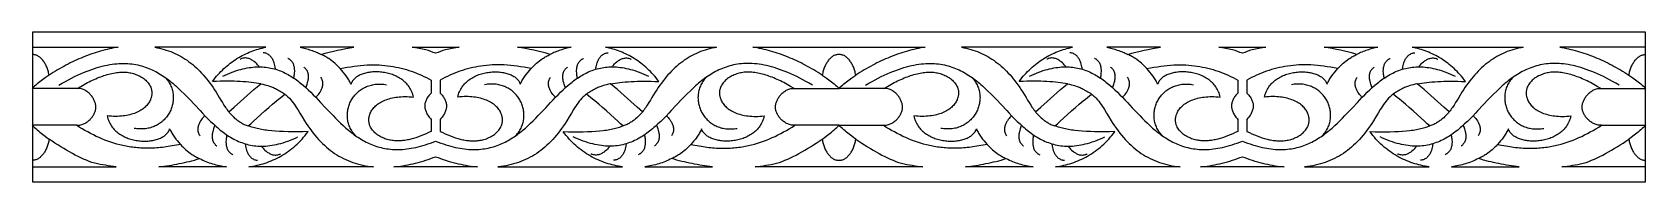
# Model space of a CAD drawing. Extents: x -270 to 270, y -25 to 25.
import ezdxf

# ---------------------------------------------------------------- set-up
doc = ezdxf.new("R2010")
doc.units = 0
for name, color, linetype in [('IMPORT_-_5CM', 18, 'CONTINUOUS'), ('LAYER_1', 18, 'CONTINUOUS'), ('LAYER_2', 18, 'CONTINUOUS')]:
    doc.layers.add(name, color=color, linetype=linetype)

msp = doc.modelspace()

# ---------------------------------------------------------------- linework, layer by layer
at = {"layer": 'IMPORT_-_5CM'}
for points in [[(-270, -25), (270, -25), (270, 25), (-270, 25)], [(-191.83, 20), (-229.04, 20), (-228.25, 19.85), (-227.46, 19.68), (-226.69, 19.49), (-225.93, 19.28), (-225.18, 19.05), (-224.43, 18.8), (-223.7, 18.53), (-222.98, 18.24), (-222.27, 17.93), (-221.57, 17.59), (-220.89, 17.24), (-220.21, 16.86), (-219.54, 16.47), (-218.88, 16.05), (-218.23, 15.62), (-217.59, 15.16), (-216.95, 14.68), (-216.33, 14.18), (-215.72, 13.66), (-215.11, 13.12), (-214.52, 12.55), (-213.93, 11.97), (-213.35, 11.37), (-212.78, 10.74), (-212.22, 10.09), (-211.67, 9.42), (-211.12, 8.73), (-210.59, 8.02), (-210.06, 7.29), (-209.53, 6.53), (-209.02, 5.76), (-208.51, 4.96), (-207.42, 3.16), (-206.9, 2.29), (-206.38, 1.45), (-205.87, 0.63), (-205.34, -0.16), (-205.07, -0.55), (-204.8, -0.93), (-204.52, -1.3), (-204.23, -1.66), (-203.36, -0.89), (-202.49, -0.1), (-200.29, 1.89), (-199.19, 2.89), (-198.09, 3.88), (-196.98, 4.86), (-195.86, 5.84), (-194.72, 6.79), (-193.57, 7.73), (-194.3, 7.87), (-195.07, 8), (-195.87, 8.12), (-196.71, 8.22), (-197.58, 8.32), (-198.48, 8.4), (-199.42, 8.47), (-200.4, 8.53), (-201.42, 8.58), (-202.47, 8.61), (-203.57, 8.63), (-204.7, 8.64), (-205.88, 8.63), (-207.11, 8.62), (-208.37, 8.58), (-209.68, 8.54), (-209.24, 9.13), (-208.79, 9.71), (-208.32, 10.27), (-207.85, 10.82), (-207.36, 11.35), (-206.87, 11.87), (-206.37, 12.37), (-205.86, 12.85), (-205.34, 13.32), (-204.82, 13.77), (-204.28, 14.21), (-203.74, 14.63), (-203.2, 15.04), (-202.64, 15.44), (-202.08, 15.81), (-201.51, 16.18), (-200.94, 16.53), (-200.36, 16.86), (-199.78, 17.18), (-199.19, 17.48), (-198.59, 17.77), (-198, 18.04), (-197.39, 18.3), (-196.79, 18.55), (-196.18, 18.78), (-195.57, 19), (-194.95, 19.2), (-194.33, 19.39), (-193.71, 19.56), (-193.09, 19.72), (-192.46, 19.87)], [(-162.38, 20), (-180.36, 20), (-179.9, 19.9), (-179.44, 19.8), (-178.99, 19.69), (-178.54, 19.57), (-178.09, 19.44), (-177.64, 19.31), (-177.2, 19.17), (-176.76, 19.02), (-176.32, 18.87), (-175.89, 18.71), (-175.46, 18.54), (-175.04, 18.36), (-174.61, 18.18), (-174.2, 17.99), (-173.78, 17.79), (-173.37, 17.58), (-172, 17.98), (-170.63, 18.34), (-169.25, 18.69), (-167.88, 19), (-166.5, 19.29), (-165.13, 19.55), (-163.76, 19.79)], [(-135.01, 17.96), (-135.83, 18.29), (-136.64, 18.61), (-137.45, 18.89), (-138.25, 19.15), (-139.41, 19.4), (-140.57, 19.62), (-141.73, 19.82), (-142.89, 20), (-135.01, 20), (-127.13, 20), (-128.29, 19.82), (-129.45, 19.62), (-130.61, 19.4), (-131.77, 19.15), (-132.57, 18.89), (-133.38, 18.61), (-134.19, 18.29)], [(-107.64, 20), (-89.66, 20), (-90.12, 19.9), (-90.58, 19.8), (-91.03, 19.69), (-91.48, 19.57), (-91.93, 19.44), (-92.38, 19.31), (-92.82, 19.17), (-93.26, 19.02), (-93.7, 18.87), (-94.13, 18.71), (-94.56, 18.54), (-94.98, 18.36), (-95.41, 18.18), (-95.82, 17.99), (-96.24, 17.79), (-96.65, 17.58), (-98.02, 17.98), (-99.4, 18.34), (-100.77, 18.69), (-102.14, 19), (-103.52, 19.29), (-104.89, 19.55), (-106.27, 19.79)], [(-78.19, 20), (-40.98, 20), (-41.77, 19.85), (-42.56, 19.68), (-43.33, 19.49), (-44.09, 19.28), (-44.85, 19.05), (-45.59, 18.8), (-46.32, 18.53), (-47.04, 18.24), (-47.75, 17.93), (-48.45, 17.59), (-49.14, 17.24), (-49.82, 16.86), (-50.48, 16.47), (-51.14, 16.05), (-51.79, 15.62), (-52.44, 15.16), (-53.07, 14.68), (-53.69, 14.18), (-54.3, 13.66), (-54.91, 13.12), (-55.5, 12.55), (-56.09, 11.97), (-56.67, 11.37), (-57.24, 10.74), (-57.8, 10.09), (-58.35, 9.42), (-58.9, 8.73), (-59.44, 8.02), (-59.97, 7.29), (-60.49, 6.53), (-61, 5.76), (-61.51, 4.96), (-62.61, 3.16), (-63.13, 2.29), (-63.64, 1.45), (-64.16, 0.63), (-64.68, -0.16), (-64.95, -0.55), (-65.22, -0.93), (-65.5, -1.3), (-65.79, -1.66), (-66.66, -0.89), (-67.54, -0.1), (-69.73, 1.89), (-70.83, 2.89), (-71.93, 3.88), (-73.04, 4.86), (-74.16, 5.84), (-75.3, 6.79), (-76.46, 7.73), (-75.72, 7.87), (-74.95, 8), (-74.15, 8.12), (-73.31, 8.22), (-72.44, 8.32), (-71.54, 8.4), (-70.6, 8.47), (-69.62, 8.53), (-68.61, 8.58), (-67.55, 8.61), (-66.45, 8.63), (-65.32, 8.64), (-64.14, 8.63), (-62.92, 8.62), (-61.65, 8.58), (-60.34, 8.54), (-60.78, 9.13), (-61.24, 9.71), (-61.7, 10.27), (-62.17, 10.82), (-62.66, 11.35), (-63.15, 11.87), (-63.65, 12.37), (-64.16, 12.85), (-64.68, 13.32), (-65.2, 13.77), (-65.74, 14.21), (-66.28, 14.63), (-66.83, 15.04), (-67.38, 15.44), (-67.94, 15.81), (-68.51, 16.18), (-69.08, 16.53), (-69.66, 16.86), (-70.24, 17.18), (-70.83, 17.48), (-71.43, 17.77), (-72.02, 18.04), (-72.63, 18.3), (-73.23, 18.55), (-73.84, 18.78), (-74.46, 19), (-75.07, 19.2), (-75.69, 19.39), (-76.31, 19.56), (-76.94, 19.72), (-77.56, 19.87)], [(0, 17.59), (-0.25, 17.58), (-0.49, 17.56), (-0.74, 17.51), (-0.98, 17.46), (-1.21, 17.38), (-1.45, 17.29), (-1.68, 17.19), (-1.9, 17.07), (-2.12, 16.93), (-2.34, 16.79), (-2.55, 16.62), (-2.76, 16.45), (-2.97, 16.26), (-3.16, 16.06), (-3.36, 15.85), (-3.54, 15.62), (-3.72, 15.38), (-3.9, 15.13), (-4.07, 14.87), (-4.23, 14.6), (-4.39, 14.32), (-4.54, 14.03), (-4.68, 13.73), (-4.82, 13.42), (-4.94, 13.11), (-5.06, 12.78), (-5.18, 12.44), (-5.28, 12.1), (-5.38, 11.75), (-5.46, 11.39), (-5.54, 11.03), (-5.61, 10.66), (-6.31, 11.11), (-7.02, 11.55), (-7.72, 11.98), (-8.43, 12.4), (-9.14, 12.81), (-9.85, 13.21), (-10.56, 13.6), (-11.27, 13.99), (-11.99, 14.36), (-12.71, 14.73), (-13.42, 15.08), (-14.14, 15.42), (-14.86, 15.76), (-15.59, 16.08), (-16.31, 16.39), (-17.03, 16.7), (-17.76, 16.99), (-18.49, 17.27), (-19.22, 17.54), (-19.95, 17.8), (-20.68, 18.05), (-21.41, 18.28), (-22.14, 18.51), (-22.88, 18.72), (-23.61, 18.92), (-24.35, 19.11), (-25.08, 19.29), (-25.82, 19.46), (-26.56, 19.61), (-27.3, 19.75), (-28.04, 19.88), (-28.79, 20), (0, 20), (28.79, 20), (28.04, 19.88), (27.3, 19.75), (26.56, 19.61), (25.82, 19.46), (25.08, 19.29), (24.35, 19.11), (23.61, 18.92), (22.88, 18.72), (22.14, 18.51), (21.41, 18.28), (20.68, 18.05), (19.95, 17.8), (19.22, 17.54), (18.49, 17.27), (17.76, 16.99), (17.03, 16.7), (16.31, 16.39), (15.59, 16.08), (14.86, 15.76), (14.14, 15.42), (13.42, 15.08), (12.71, 14.73), (11.99, 14.36), (11.27, 13.99), (10.56, 13.6), (9.85, 13.21), (9.14, 12.81), (8.43, 12.4), (7.72, 11.98), (7.02, 11.55), (6.31, 11.11), (5.61, 10.66), (5.54, 11.03), (5.46, 11.39), (5.38, 11.75), (5.28, 12.1), (5.18, 12.44), (5.06, 12.78), (4.94, 13.11), (4.82, 13.42), (4.68, 13.73), (4.54, 14.03), (4.39, 14.32), (4.23, 14.6), (4.07, 14.87), (3.9, 15.13), (3.72, 15.38), (3.54, 15.62), (3.36, 15.85), (3.16, 16.06), (2.97, 16.26), (2.76, 16.45), (2.55, 16.62), (2.34, 16.79), (2.12, 16.93), (1.9, 17.07), (1.68, 17.19), (1.45, 17.29), (1.21, 17.38), (0.98, 17.46), (0.74, 17.51), (0.49, 17.56), (0.25, 17.58)], [(78.19, 20), (40.98, 20), (41.77, 19.85), (42.56, 19.68), (43.33, 19.49), (44.09, 19.28), (44.85, 19.05), (45.59, 18.8), (46.32, 18.53), (47.04, 18.24), (47.75, 17.93), (48.45, 17.59), (49.14, 17.24), (49.82, 16.86), (50.48, 16.47), (51.14, 16.05), (51.79, 15.62), (52.44, 15.16), (53.07, 14.68), (53.69, 14.18), (54.3, 13.66), (54.91, 13.12), (55.5, 12.55), (56.09, 11.97), (56.67, 11.37), (57.24, 10.74), (57.8, 10.09), (58.35, 9.42), (58.9, 8.73), (59.44, 8.02), (59.97, 7.29), (60.49, 6.53), (61, 5.76), (61.51, 4.96), (62.61, 3.16), (63.13, 2.29), (63.64, 1.45), (64.16, 0.63), (64.68, -0.16), (64.95, -0.55), (65.22, -0.93), (65.5, -1.3), (65.79, -1.66), (66.66, -0.89), (67.54, -0.1), (69.73, 1.89), (70.83, 2.89), (71.93, 3.88), (73.04, 4.86), (74.16, 5.84), (75.3, 6.79), (76.46, 7.73), (75.72, 7.87), (74.95, 8), (74.15, 8.12), (73.31, 8.22), (72.44, 8.32), (71.54, 8.4), (70.6, 8.47), (69.62, 8.53), (68.61, 8.58), (67.55, 8.61), (66.45, 8.63), (65.32, 8.64), (64.14, 8.63), (62.92, 8.62), (61.65, 8.58), (60.34, 8.54), (60.78, 9.13), (61.24, 9.71), (61.7, 10.27), (62.17, 10.82), (62.66, 11.35), (63.15, 11.87), (63.65, 12.37), (64.16, 12.85), (64.68, 13.32), (65.2, 13.77), (65.74, 14.21), (66.28, 14.63), (66.83, 15.04), (67.38, 15.44), (67.94, 15.81), (68.51, 16.18), (69.08, 16.53), (69.66, 16.86), (70.24, 17.18), (70.83, 17.48), (71.43, 17.77), (72.02, 18.04), (72.63, 18.3), (73.23, 18.55), (73.84, 18.78), (74.46, 19), (75.07, 19.2), (75.69, 19.39), (76.31, 19.56), (76.94, 19.72), (77.56, 19.87)], [(107.64, 20), (89.66, 20), (90.12, 19.9), (90.58, 19.8), (91.03, 19.69), (91.48, 19.57), (91.93, 19.44), (92.38, 19.31), (92.82, 19.17), (93.26, 19.02), (93.7, 18.87), (94.13, 18.71), (94.56, 18.54), (94.98, 18.36), (95.41, 18.18), (95.82, 17.99), (96.24, 17.79), (96.65, 17.58), (98.02, 17.98), (99.4, 18.34), (100.77, 18.69), (102.14, 19), (103.52, 19.29), (104.89, 19.55), (106.27, 19.79)], [(135.01, 17.96), (134.19, 18.29), (133.38, 18.61), (132.57, 18.89), (131.77, 19.15), (130.61, 19.4), (129.45, 19.62), (128.29, 19.82), (127.13, 20), (135.01, 20), (142.89, 20), (141.73, 19.82), (140.57, 19.62), (139.41, 19.4), (138.25, 19.15), (137.45, 18.89), (136.64, 18.61), (135.83, 18.29)], [(162.38, 20), (180.36, 20), (179.9, 19.9), (179.44, 19.8), (178.99, 19.69), (178.54, 19.57), (178.09, 19.44), (177.64, 19.31), (177.2, 19.17), (176.76, 19.02), (176.32, 18.87), (175.89, 18.71), (175.46, 18.54), (175.04, 18.36), (174.61, 18.18), (174.2, 17.99), (173.78, 17.79), (173.37, 17.58), (172, 17.98), (170.63, 18.34), (169.25, 18.69), (167.88, 19), (166.5, 19.29), (165.13, 19.55), (163.76, 19.79)], [(191.83, 20), (229.04, 20), (228.25, 19.85), (227.46, 19.68), (226.69, 19.49), (225.93, 19.28), (225.18, 19.05), (224.43, 18.8), (223.7, 18.53), (222.98, 18.24), (222.27, 17.93), (221.57, 17.59), (220.89, 17.24), (220.21, 16.86), (219.54, 16.47), (218.88, 16.05), (218.23, 15.62), (217.59, 15.16), (216.95, 14.68), (216.33, 14.18), (215.72, 13.66), (215.11, 13.12), (214.52, 12.55), (213.93, 11.97), (213.35, 11.37), (212.78, 10.74), (212.22, 10.09), (211.67, 9.42), (211.12, 8.73), (210.59, 8.02), (210.06, 7.29), (209.53, 6.53), (209.02, 5.76), (208.51, 4.96), (207.42, 3.16), (206.9, 2.29), (206.38, 1.45), (205.87, 0.63), (205.34, -0.16), (205.07, -0.55), (204.8, -0.93), (204.52, -1.3), (204.23, -1.66), (203.36, -0.89), (202.49, -0.1), (200.29, 1.89), (199.19, 2.89), (198.09, 3.88), (196.98, 4.86), (195.86, 5.84), (194.72, 6.79), (193.57, 7.73), (194.3, 7.87), (195.07, 8), (195.87, 8.12), (196.71, 8.22), (197.58, 8.32), (198.48, 8.4), (199.42, 8.47), (200.4, 8.53), (201.42, 8.58), (202.47, 8.61), (203.57, 8.63), (204.7, 8.64), (205.88, 8.63), (207.11, 8.62), (208.37, 8.58), (209.68, 8.54), (209.24, 9.13), (208.79, 9.71), (208.32, 10.27), (207.85, 10.82), (207.36, 11.35), (206.87, 11.87), (206.37, 12.37), (205.86, 12.85), (205.34, 13.32), (204.82, 13.77), (204.28, 14.21), (203.74, 14.63), (203.2, 15.04), (202.64, 15.44), (202.08, 15.81), (201.51, 16.18), (200.94, 16.53), (200.36, 16.86), (199.78, 17.18), (199.19, 17.48), (198.59, 17.77), (198, 18.04), (197.39, 18.3), (196.79, 18.55), (196.18, 18.78), (195.57, 19), (194.95, 19.2), (194.33, 19.39), (193.71, 19.56), (193.09, 19.72), (192.46, 19.87)], [(-220.42, -12.51), (-221.12, -12.66), (-221.81, -12.79), (-222.5, -12.92), (-223.18, -13.04), (-223.85, -13.15), (-224.52, -13.26), (-225.17, -13.35), (-225.82, -13.43), (-226.47, -13.51), (-227.11, -13.57), (-227.74, -13.63), (-228.36, -13.68), (-228.98, -13.72), (-229.59, -13.75), (-230.2, -13.77), (-230.8, -13.78), (-231.39, -13.79), (-231.98, -13.78), (-232.56, -13.77), (-233.14, -13.75), (-233.71, -13.73), (-234.28, -13.69), (-234.84, -13.65), (-235.4, -13.6), (-235.95, -13.54), (-236.5, -13.47), (-237.05, -13.4), (-237.59, -13.32), (-238.12, -13.23), (-238.65, -13.14), (-239.18, -13.03), (-239.7, -12.92), (-240.22, -12.81), (-240.74, -12.68), (-241.76, -12.41), (-242.77, -12.12), (-243.77, -11.8), (-244.76, -11.45), (-245.74, -11.08), (-246.71, -10.68), (-247.68, -10.26), (-248.63, -9.82), (-249.58, -9.35), (-250.53, -8.87), (-251.48, -8.36), (-252.42, -7.83), (-253.36, -7.28), (-254.3, -6.71), (-255.25, -6.13), (-254.88, -6.11), (-254.52, -6.08), (-254.16, -6.03), (-253.82, -5.96), (-253.49, -5.87), (-253.16, -5.77), (-252.85, -5.64), (-252.55, -5.51), (-252.25, -5.36), (-251.97, -5.19), (-251.69, -5.01), (-251.43, -4.82), (-251.18, -4.62), (-250.94, -4.41), (-250.71, -4.19), (-250.49, -3.97), (-250.28, -3.74), (-250.09, -3.5), (-249.91, -3.25), (-249.74, -3), (-249.58, -2.75), (-249.43, -2.5), (-249.3, -2.24), (-249.18, -1.98), (-249.08, -1.73), (-248.98, -1.48), (-248.91, -1.22), (-248.84, -0.97), (-248.79, -0.73), (-248.76, -0.49), (-248.73, -0.26), (-248.73, -0.03), (-248.74, 0.19), (-248.76, 0.41), (-248.79, 0.65), (-248.84, 0.89), (-248.9, 1.14), (-248.97, 1.39), (-249.06, 1.65), (-249.16, 1.91), (-249.27, 2.17), (-249.39, 2.43), (-249.53, 2.69), (-249.68, 2.95), (-249.84, 3.21), (-250.01, 3.46), (-250.2, 3.71), (-250.39, 3.96), (-250.6, 4.19), (-250.81, 4.42), (-251.04, 4.64), (-251.28, 4.86), (-251.53, 5.05), (-251.79, 5.24), (-252.07, 5.42), (-252.35, 5.58), (-252.64, 5.73), (-252.94, 5.86), (-253.25, 5.97), (-253.58, 6.06), (-253.91, 6.14), (-254.25, 6.19), (-254.6, 6.23), (-254.96, 6.24), (-253.81, 6.91), (-252.68, 7.55), (-251.55, 8.15), (-250.98, 8.44), (-250.43, 8.71), (-249.87, 8.98), (-249.31, 9.23), (-248.76, 9.48), (-248.21, 9.71), (-247.66, 9.93), (-247.12, 10.14), (-246.58, 10.34), (-246.04, 10.53), (-245.5, 10.7), (-244.97, 10.86), (-244.44, 11.01), (-243.91, 11.14), (-243.38, 11.26), (-242.86, 11.36), (-242.34, 11.45), (-241.83, 11.52), (-241.32, 11.58), (-240.81, 11.63), (-240.3, 11.65), (-239.8, 11.67), (-239.3, 11.66), (-238.81, 11.64), (-238.32, 11.6), (-237.83, 11.54), (-237.43, 11.48), (-237.02, 11.4), (-236.61, 11.31), (-236.2, 11.19), (-235.79, 11.07), (-235.39, 10.92), (-234.98, 10.76), (-234.58, 10.59), (-234.19, 10.4), (-233.81, 10.19), (-233.43, 9.97), (-233.07, 9.74), (-232.72, 9.49), (-232.39, 9.23), (-232.07, 8.95), (-231.76, 8.66), (-231.48, 8.36), (-231.22, 8.05), (-230.98, 7.72), (-230.76, 7.38), (-230.56, 7.02), (-230.4, 6.66), (-230.32, 6.47), (-230.26, 6.28), (-230.2, 6.09), (-230.15, 5.89), (-230.11, 5.7), (-230.07, 5.49), (-230.04, 5.29), (-230.02, 5.08), (-230.01, 4.87), (-230.01, 4.66), (-230.02, 4.45), (-230.04, 4.23), (-230.06, 4.01), (-230.1, 3.79), (-230.14, 3.56), (-230.19, 3.33), (-230.26, 3.1), (-230.33, 2.87), (-230.42, 2.64), (-230.51, 2.4), (-230.66, 2.07), (-230.84, 1.75), (-231.03, 1.43), (-231.24, 1.12), (-231.47, 0.82), (-231.73, 0.52), (-232, 0.23), (-232.3, -0.05), (-232.61, -0.32), (-232.95, -0.58), (-233.3, -0.84), (-233.67, -1.08), (-234.07, -1.31), (-234.48, -1.53), (-234.91, -1.74), (-235.36, -1.94), (-235.83, -2.12), (-236.32, -2.29), (-236.82, -2.45), (-237.34, -2.59), (-237.88, -2.72), (-238.44, -2.83), (-239.02, -2.92), (-239.61, -3), (-240.22, -3.07), (-240.85, -3.11), (-241.5, -3.14), (-242.16, -3.14), (-242.84, -3.13), (-243.53, -3.1), (-244.24, -3.05), (-244.97, -2.98), (-244.86, -3.45), (-244.72, -3.91), (-244.57, -4.36), (-244.4, -4.79), (-244.21, -5.21), (-244, -5.61), (-243.77, -6), (-243.53, -6.38), (-243.27, -6.74), (-242.99, -7.08), (-242.7, -7.41), (-242.4, -7.73), (-242.08, -8.04), (-241.75, -8.33), (-241.41, -8.61), (-241.05, -8.87), (-240.69, -9.12), (-240.31, -9.36), (-239.93, -9.58), (-239.54, -9.79), (-239.14, -9.99), (-238.73, -10.17), (-238.32, -10.34), (-237.9, -10.5), (-237.47, -10.65), (-237.04, -10.78), (-236.61, -10.9), (-236.17, -11.01), (-235.73, -11.1), (-235.29, -11.19), (-234.85, -11.26), (-234.41, -11.32), (-233.96, -11.36), (-233.52, -11.4), (-233.08, -11.42), (-232.64, -11.43), (-232.21, -11.43), (-231.78, -11.42), (-231.35, -11.4), (-230.93, -11.36), (-230.51, -11.32), (-230.1, -11.26), (-229.7, -11.19), (-229.3, -11.11), (-228.92, -11.02), (-228.54, -10.92), (-228.17, -10.81), (-227.81, -10.69), (-227.46, -10.56), (-227.13, -10.41), (-226.81, -10.26), (-226.5, -10.09), (-226.2, -9.92), (-225.92, -9.73), (-225.65, -9.54), (-225.4, -9.33), (-225.17, -9.12), (-224.95, -8.9), (-224.75, -8.66), (-224.57, -8.42), (-224.41, -8.16), (-224.27, -7.9), (-224.15, -7.63), (-224.05, -7.35), (-223.87, -7.71), (-223.68, -8.06), (-223.48, -8.41), (-223.28, -8.75), (-222.86, -9.43), (-222.41, -10.08), (-221.94, -10.72), (-221.46, -11.33), (-220.95, -11.93)], [(-49.6, -12.51), (-48.9, -12.66), (-48.21, -12.79), (-47.52, -12.92), (-46.84, -13.04), (-46.17, -13.15), (-45.51, -13.26), (-44.85, -13.35), (-44.2, -13.43), (-43.55, -13.51), (-42.92, -13.57), (-42.29, -13.63), (-41.66, -13.68), (-41.04, -13.72), (-40.43, -13.75), (-39.82, -13.77), (-39.22, -13.78), (-38.63, -13.79), (-38.04, -13.78), (-37.46, -13.77), (-36.88, -13.75), (-36.31, -13.73), (-35.74, -13.69), (-35.18, -13.65), (-34.62, -13.6), (-34.07, -13.54), (-33.52, -13.47), (-32.98, -13.4), (-32.44, -13.32), (-31.9, -13.23), (-31.37, -13.14), (-30.84, -13.03), (-30.32, -12.92), (-29.8, -12.81), (-29.28, -12.68), (-28.26, -12.41), (-27.25, -12.12), (-26.25, -11.8), (-25.26, -11.45), (-24.28, -11.08), (-23.31, -10.68), (-22.35, -10.26), (-21.39, -9.82), (-20.44, -9.35), (-19.49, -8.87), (-18.54, -8.36), (-17.6, -7.83), (-16.66, -7.28), (-15.72, -6.71), (-14.78, -6.13), (-15.14, -6.11), (-15.51, -6.08), (-15.86, -6.03), (-16.2, -5.96), (-16.53, -5.87), (-16.86, -5.77), (-17.17, -5.64), (-17.48, -5.51), (-17.77, -5.36), (-18.05, -5.19), (-18.33, -5.01), (-18.59, -4.82), (-18.84, -4.62), (-19.08, -4.41), (-19.31, -4.19), (-19.53, -3.97), (-19.74, -3.74), (-19.93, -3.5), (-20.11, -3.25), (-20.29, -3), (-20.44, -2.75), (-20.59, -2.5), (-20.72, -2.24), (-20.84, -1.98), (-20.94, -1.73), (-21.04, -1.48), (-21.11, -1.22), (-21.18, -0.97), (-21.23, -0.73), (-21.27, -0.49), (-21.29, -0.26), (-21.29, -0.03), (-21.29, 0.19), (-21.26, 0.41), (-21.23, 0.65), (-21.18, 0.89), (-21.12, 1.14), (-21.05, 1.39), (-20.96, 1.65), (-20.86, 1.91), (-20.75, 2.17), (-20.63, 2.43), (-20.49, 2.69), (-20.34, 2.95), (-20.18, 3.21), (-20.01, 3.46), (-19.83, 3.71), (-19.63, 3.96), (-19.42, 4.19), (-19.21, 4.42), (-18.98, 4.64), (-18.74, 4.86), (-18.49, 5.05), (-18.23, 5.24), (-17.95, 5.42), (-17.67, 5.58), (-17.38, 5.73), (-17.08, 5.86), (-16.77, 5.97), (-16.44, 6.06), (-16.11, 6.14), (-15.77, 6.19), (-15.42, 6.23), (-15.06, 6.24), (-16.21, 6.91), (-17.35, 7.55), (-18.48, 8.15), (-19.04, 8.44), (-19.6, 8.71), (-20.15, 8.98), (-20.71, 9.23), (-21.26, 9.48), (-21.81, 9.71), (-22.36, 9.93), (-22.9, 10.14), (-23.44, 10.34), (-23.98, 10.53), (-24.52, 10.7), (-25.05, 10.86), (-25.58, 11.01), (-26.11, 11.14), (-26.64, 11.26), (-27.16, 11.36), (-27.68, 11.45), (-28.19, 11.52), (-28.7, 11.58), (-29.21, 11.63), (-29.72, 11.65), (-30.22, 11.67), (-30.72, 11.66), (-31.21, 11.64), (-31.7, 11.6), (-32.19, 11.54), (-32.59, 11.48), (-33, 11.4), (-33.41, 11.31), (-33.82, 11.19), (-34.23, 11.07), (-34.64, 10.92), (-35.04, 10.76), (-35.44, 10.59), (-35.83, 10.4), (-36.21, 10.19), (-36.59, 9.97), (-36.95, 9.74), (-37.3, 9.49), (-37.64, 9.23), (-37.96, 8.95), (-38.26, 8.66), (-38.54, 8.36), (-38.8, 8.05), (-39.05, 7.72), (-39.26, 7.38), (-39.46, 7.02), (-39.62, 6.66), (-39.7, 6.47), (-39.76, 6.28), (-39.82, 6.09), (-39.87, 5.89), (-39.92, 5.7), (-39.95, 5.49), (-39.98, 5.29), (-40, 5.08), (-40.01, 4.87), (-40.01, 4.66), (-40, 4.45), (-39.99, 4.23), (-39.96, 4.01), (-39.93, 3.79), (-39.88, 3.56), (-39.83, 3.33), (-39.76, 3.1), (-39.69, 2.87), (-39.6, 2.64), (-39.51, 2.4), (-39.36, 2.07), (-39.19, 1.75), (-38.99, 1.43), (-38.78, 1.12), (-38.55, 0.82), (-38.29, 0.52), (-38.02, 0.23), (-37.72, -0.05), (-37.41, -0.32), (-37.07, -0.58), (-36.72, -0.84), (-36.35, -1.08), (-35.95, -1.31), (-35.54, -1.53), (-35.11, -1.74), (-34.66, -1.94), (-34.19, -2.12), (-33.71, -2.29), (-33.2, -2.45), (-32.68, -2.59), (-32.14, -2.72), (-31.58, -2.83), (-31, -2.92), (-30.41, -3), (-29.8, -3.07), (-29.17, -3.11), (-28.52, -3.14), (-27.86, -3.14), (-27.18, -3.13), (-26.49, -3.1), (-25.78, -3.05), (-25.05, -2.98), (-25.16, -3.45), (-25.3, -3.91), (-25.45, -4.36), (-25.62, -4.79), (-25.82, -5.21), (-26.02, -5.61), (-26.25, -6), (-26.5, -6.38), (-26.76, -6.74), (-27.03, -7.08), (-27.32, -7.41), (-27.63, -7.73), (-27.94, -8.04), (-28.27, -8.33), (-28.62, -8.61), (-28.97, -8.87), (-29.33, -9.12), (-29.71, -9.36), (-30.09, -9.58), (-30.48, -9.79), (-30.88, -9.99), (-31.29, -10.17), (-31.71, -10.34), (-32.13, -10.5), (-32.55, -10.65), (-32.98, -10.78), (-33.41, -10.9), (-33.85, -11.01), (-34.29, -11.1), (-34.73, -11.19), (-35.17, -11.26), (-35.62, -11.32), (-36.06, -11.36), (-36.5, -11.4), (-36.94, -11.42), (-37.38, -11.43), (-37.81, -11.43), (-38.24, -11.42), (-38.67, -11.4), (-39.09, -11.36), (-39.51, -11.32), (-39.92, -11.26), (-40.32, -11.19), (-40.72, -11.11), (-41.11, -11.02), (-41.48, -10.92), (-41.85, -10.81), (-42.21, -10.69), (-42.56, -10.56), (-42.89, -10.41), (-43.22, -10.26), (-43.53, -10.09), (-43.82, -9.92), (-44.1, -9.73), (-44.37, -9.54), (-44.62, -9.33), (-44.85, -9.12), (-45.07, -8.9), (-45.27, -8.66), (-45.45, -8.42), (-45.61, -8.16), (-45.75, -7.9), (-45.87, -7.63), (-45.97, -7.35), (-46.16, -7.71), (-46.35, -8.06), (-46.54, -8.41), (-46.74, -8.75), (-47.17, -9.43), (-47.61, -10.08), (-48.08, -10.72), (-48.57, -11.33), (-49.07, -11.93)], [(49.6, -12.51), (48.9, -12.66), (48.21, -12.79), (47.52, -12.92), (46.84, -13.04), (46.17, -13.15), (45.51, -13.26), (44.85, -13.35), (44.2, -13.43), (43.55, -13.51), (42.92, -13.57), (42.29, -13.63), (41.66, -13.68), (41.04, -13.72), (40.43, -13.75), (39.82, -13.77), (39.22, -13.78), (38.63, -13.79), (38.04, -13.78), (37.46, -13.77), (36.88, -13.75), (36.31, -13.73), (35.74, -13.69), (35.18, -13.65), (34.62, -13.6), (34.07, -13.54), (33.52, -13.47), (32.98, -13.4), (32.44, -13.32), (31.9, -13.23), (31.37, -13.14), (30.84, -13.03), (30.32, -12.92), (29.8, -12.81), (29.28, -12.68), (28.26, -12.41), (27.25, -12.12), (26.25, -11.8), (25.26, -11.45), (24.28, -11.08), (23.31, -10.68), (22.35, -10.26), (21.39, -9.82), (20.44, -9.35), (19.49, -8.87), (18.54, -8.36), (17.6, -7.83), (16.66, -7.28), (15.72, -6.71), (14.78, -6.13), (15.14, -6.11), (15.51, -6.08), (15.86, -6.03), (16.2, -5.96), (16.53, -5.87), (16.86, -5.77), (17.17, -5.64), (17.48, -5.51), (17.77, -5.36), (18.05, -5.19), (18.33, -5.01), (18.59, -4.82), (18.84, -4.62), (19.08, -4.41), (19.31, -4.19), (19.53, -3.97), (19.74, -3.74), (19.93, -3.5), (20.11, -3.25), (20.29, -3), (20.44, -2.75), (20.59, -2.5), (20.72, -2.24), (20.84, -1.98), (20.94, -1.73), (21.04, -1.48), (21.11, -1.22), (21.18, -0.97), (21.23, -0.73), (21.27, -0.49), (21.29, -0.26), (21.29, -0.03), (21.29, 0.19), (21.26, 0.41), (21.23, 0.65), (21.18, 0.89), (21.12, 1.14), (21.05, 1.39), (20.96, 1.65), (20.86, 1.91), (20.75, 2.17), (20.63, 2.43), (20.49, 2.69), (20.34, 2.95), (20.18, 3.21), (20.01, 3.46), (19.83, 3.71), (19.63, 3.96), (19.42, 4.19), (19.21, 4.42), (18.98, 4.64), (18.74, 4.86), (18.49, 5.05), (18.23, 5.24), (17.95, 5.42), (17.67, 5.58), (17.38, 5.73), (17.08, 5.86), (16.77, 5.97), (16.44, 6.06), (16.11, 6.14), (15.77, 6.19), (15.42, 6.23), (15.06, 6.24), (16.21, 6.91), (17.35, 7.55), (18.48, 8.15), (19.04, 8.44), (19.6, 8.71), (20.15, 8.98), (20.71, 9.23), (21.26, 9.48), (21.81, 9.71), (22.36, 9.93), (22.9, 10.14), (23.44, 10.34), (23.98, 10.53), (24.52, 10.7), (25.05, 10.86), (25.58, 11.01), (26.11, 11.14), (26.64, 11.26), (27.16, 11.36), (27.68, 11.45), (28.19, 11.52), (28.7, 11.58), (29.21, 11.63), (29.72, 11.65), (30.22, 11.67), (30.72, 11.66), (31.21, 11.64), (31.7, 11.6), (32.19, 11.54), (32.59, 11.48), (33, 11.4), (33.41, 11.31), (33.82, 11.19), (34.23, 11.07), (34.64, 10.92), (35.04, 10.76), (35.44, 10.59), (35.83, 10.4), (36.21, 10.19), (36.59, 9.97), (36.95, 9.74), (37.3, 9.49), (37.64, 9.23), (37.96, 8.95), (38.26, 8.66), (38.54, 8.36), (38.8, 8.05), (39.05, 7.72), (39.26, 7.38), (39.46, 7.02), (39.62, 6.66), (39.7, 6.47), (39.76, 6.28), (39.82, 6.09), (39.87, 5.89), (39.92, 5.7), (39.95, 5.49), (39.98, 5.29), (40, 5.08), (40.01, 4.87), (40.01, 4.66), (40, 4.45), (39.99, 4.23), (39.96, 4.01), (39.93, 3.79), (39.88, 3.56), (39.83, 3.33), (39.76, 3.1), (39.69, 2.87), (39.6, 2.64), (39.51, 2.4), (39.36, 2.07), (39.19, 1.75), (38.99, 1.43), (38.78, 1.12), (38.55, 0.82), (38.29, 0.52), (38.02, 0.23), (37.72, -0.05), (37.41, -0.32), (37.07, -0.58), (36.72, -0.84), (36.35, -1.08), (35.95, -1.31), (35.54, -1.53), (35.11, -1.74), (34.66, -1.94), (34.19, -2.12), (33.71, -2.29), (33.2, -2.45), (32.68, -2.59), (32.14, -2.72), (31.58, -2.83), (31, -2.92), (30.41, -3), (29.8, -3.07), (29.17, -3.11), (28.52, -3.14), (27.86, -3.14), (27.18, -3.13), (26.49, -3.1), (25.78, -3.05), (25.05, -2.98), (25.16, -3.45), (25.3, -3.91), (25.45, -4.36), (25.62, -4.79), (25.82, -5.21), (26.02, -5.61), (26.25, -6), (26.5, -6.38), (26.76, -6.74), (27.03, -7.08), (27.32, -7.41), (27.63, -7.73), (27.94, -8.04), (28.27, -8.33), (28.62, -8.61), (28.97, -8.87), (29.33, -9.12), (29.71, -9.36), (30.09, -9.58), (30.48, -9.79), (30.88, -9.99), (31.29, -10.17), (31.71, -10.34), (32.13, -10.5), (32.55, -10.65), (32.98, -10.78), (33.41, -10.9), (33.85, -11.01), (34.29, -11.1), (34.73, -11.19), (35.17, -11.26), (35.62, -11.32), (36.06, -11.36), (36.5, -11.4), (36.94, -11.42), (37.38, -11.43), (37.81, -11.43), (38.24, -11.42), (38.67, -11.4), (39.09, -11.36), (39.51, -11.32), (39.92, -11.26), (40.32, -11.19), (40.72, -11.11), (41.11, -11.02), (41.48, -10.92), (41.85, -10.81), (42.21, -10.69), (42.56, -10.56), (42.89, -10.41), (43.22, -10.26), (43.53, -10.09), (43.82, -9.92), (44.1, -9.73), (44.37, -9.54), (44.62, -9.33), (44.85, -9.12), (45.07, -8.9), (45.27, -8.66), (45.45, -8.42), (45.61, -8.16), (45.75, -7.9), (45.87, -7.63), (45.97, -7.35), (46.16, -7.71), (46.35, -8.06), (46.54, -8.41), (46.74, -8.75), (47.17, -9.43), (47.61, -10.08), (48.08, -10.72), (48.57, -11.33), (49.07, -11.93)], [(220.42, -12.51), (221.12, -12.66), (221.81, -12.79), (222.5, -12.92), (223.18, -13.04), (223.85, -13.15), (224.52, -13.26), (225.17, -13.35), (225.82, -13.43), (226.47, -13.51), (227.11, -13.57), (227.74, -13.63), (228.36, -13.68), (228.98, -13.72), (229.59, -13.75), (230.2, -13.77), (230.8, -13.78), (231.39, -13.79), (231.98, -13.78), (232.56, -13.77), (233.14, -13.75), (233.71, -13.73), (234.28, -13.69), (234.84, -13.65), (235.4, -13.6), (235.95, -13.54), (236.5, -13.47), (237.05, -13.4), (237.59, -13.32), (238.12, -13.23), (238.65, -13.14), (239.18, -13.03), (239.7, -12.92), (240.22, -12.81), (240.74, -12.68), (241.76, -12.41), (242.77, -12.12), (243.77, -11.8), (244.76, -11.45), (245.74, -11.08), (246.71, -10.68), (247.68, -10.26), (248.63, -9.82), (249.58, -9.35), (250.53, -8.87), (251.48, -8.36), (252.42, -7.83), (253.36, -7.28), (254.3, -6.71), (255.25, -6.13), (254.88, -6.11), (254.52, -6.08), (254.16, -6.03), (253.82, -5.96), (253.49, -5.87), (253.16, -5.77), (252.85, -5.64), (252.55, -5.51), (252.25, -5.36), (251.97, -5.19), (251.69, -5.01), (251.43, -4.82), (251.18, -4.62), (250.94, -4.41), (250.71, -4.19), (250.49, -3.97), (250.28, -3.74), (250.09, -3.5), (249.91, -3.25), (249.74, -3), (249.58, -2.75), (249.43, -2.5), (249.3, -2.24), (249.18, -1.98), (249.08, -1.73), (248.98, -1.48), (248.91, -1.22), (248.84, -0.97), (248.79, -0.73), (248.76, -0.49), (248.73, -0.26), (248.73, -0.03), (248.74, 0.19), (248.76, 0.41), (248.79, 0.65), (248.84, 0.89), (248.9, 1.14), (248.97, 1.39), (249.06, 1.65), (249.16, 1.91), (249.27, 2.17), (249.39, 2.43), (249.53, 2.69), (249.68, 2.95), (249.84, 3.21), (250.01, 3.46), (250.2, 3.71), (250.39, 3.96), (250.6, 4.19), (250.81, 4.42), (251.04, 4.64), (251.28, 4.86), (251.53, 5.05), (251.79, 5.24), (252.07, 5.42), (252.35, 5.58), (252.64, 5.73), (252.94, 5.86), (253.25, 5.97), (253.58, 6.06), (253.91, 6.14), (254.25, 6.19), (254.6, 6.23), (254.96, 6.24), (253.81, 6.91), (252.68, 7.55), (251.55, 8.15), (250.98, 8.44), (250.43, 8.71), (249.87, 8.98), (249.31, 9.23), (248.76, 9.48), (248.21, 9.71), (247.66, 9.93), (247.12, 10.14), (246.58, 10.34), (246.04, 10.53), (245.5, 10.7), (244.97, 10.86), (244.44, 11.01), (243.91, 11.14), (243.38, 11.26), (242.86, 11.36), (242.34, 11.45), (241.83, 11.52), (241.32, 11.58), (240.81, 11.63), (240.3, 11.65), (239.8, 11.67), (239.3, 11.66), (238.81, 11.64), (238.32, 11.6), (237.83, 11.54), (237.43, 11.48), (237.02, 11.4), (236.61, 11.31), (236.2, 11.19), (235.79, 11.07), (235.39, 10.92), (234.98, 10.76), (234.58, 10.59), (234.19, 10.4), (233.81, 10.19), (233.43, 9.97), (233.07, 9.74), (232.72, 9.49), (232.39, 9.23), (232.07, 8.95), (231.76, 8.66), (231.48, 8.36), (231.22, 8.05), (230.98, 7.72), (230.76, 7.38), (230.56, 7.02), (230.4, 6.66), (230.32, 6.47), (230.26, 6.28), (230.2, 6.09), (230.15, 5.89), (230.11, 5.7), (230.07, 5.49), (230.04, 5.29), (230.02, 5.08), (230.01, 4.87), (230.01, 4.66), (230.02, 4.45), (230.04, 4.23), (230.06, 4.01), (230.1, 3.79), (230.14, 3.56), (230.19, 3.33), (230.26, 3.1), (230.33, 2.87), (230.42, 2.64), (230.51, 2.4), (230.66, 2.07), (230.84, 1.75), (231.03, 1.43), (231.24, 1.12), (231.47, 0.82), (231.73, 0.52), (232, 0.23), (232.3, -0.05), (232.61, -0.32), (232.95, -0.58), (233.3, -0.84), (233.67, -1.08), (234.07, -1.31), (234.48, -1.53), (234.91, -1.74), (235.36, -1.94), (235.83, -2.12), (236.32, -2.29), (236.82, -2.45), (237.34, -2.59), (237.88, -2.72), (238.44, -2.83), (239.02, -2.92), (239.61, -3), (240.22, -3.07), (240.85, -3.11), (241.5, -3.14), (242.16, -3.14), (242.84, -3.13), (243.53, -3.1), (244.24, -3.05), (244.97, -2.98), (244.86, -3.45), (244.72, -3.91), (244.57, -4.36), (244.4, -4.79), (244.21, -5.21), (244, -5.61), (243.77, -6), (243.53, -6.38), (243.27, -6.74), (242.99, -7.08), (242.7, -7.41), (242.4, -7.73), (242.08, -8.04), (241.75, -8.33), (241.41, -8.61), (241.05, -8.87), (240.69, -9.12), (240.31, -9.36), (239.93, -9.58), (239.54, -9.79), (239.14, -9.99), (238.73, -10.17), (238.32, -10.34), (237.9, -10.5), (237.47, -10.65), (237.04, -10.78), (236.61, -10.9), (236.17, -11.01), (235.73, -11.1), (235.29, -11.19), (234.85, -11.26), (234.41, -11.32), (233.96, -11.36), (233.52, -11.4), (233.08, -11.42), (232.64, -11.43), (232.21, -11.43), (231.78, -11.42), (231.35, -11.4), (230.93, -11.36), (230.51, -11.32), (230.1, -11.26), (229.7, -11.19), (229.3, -11.11), (228.92, -11.02), (228.54, -10.92), (228.17, -10.81), (227.81, -10.69), (227.46, -10.56), (227.13, -10.41), (226.81, -10.26), (226.5, -10.09), (226.2, -9.92), (225.92, -9.73), (225.65, -9.54), (225.4, -9.33), (225.17, -9.12), (224.95, -8.9), (224.75, -8.66), (224.57, -8.42), (224.41, -8.16), (224.27, -7.9), (224.15, -7.63), (224.05, -7.35), (223.87, -7.71), (223.68, -8.06), (223.48, -8.41), (223.28, -8.75), (222.86, -9.43), (222.41, -10.08), (221.94, -10.72), (221.46, -11.33), (220.95, -11.93)], [(-197.55, -20), (-196.86, -19.9), (-196.17, -19.79), (-195.48, -19.66), (-194.79, -19.51), (-194.1, -19.35), (-193.42, -19.16), (-192.73, -18.97), (-192.06, -18.75), (-191.38, -18.52), (-190.71, -18.27), (-190.04, -18), (-189.38, -17.71), (-188.72, -17.41), (-188.07, -17.09), (-187.43, -16.75), (-186.79, -16.4), (-186.15, -16.02), (-185.53, -15.63), (-184.91, -15.22), (-184.3, -14.79), (-183.69, -14.35), (-183.1, -13.88), (-182.51, -13.4), (-181.94, -12.9), (-181.37, -12.38), (-180.81, -11.84), (-180.27, -11.28), (-179.73, -10.71), (-179.21, -10.11), (-178.7, -9.5), (-178.19, -8.86), (-177.71, -8.21), (-179.51, -8.27), (-181.22, -8.3), (-182.86, -8.31), (-184.41, -8.29), (-185.89, -8.25), (-187.29, -8.19), (-188.61, -8.1), (-189.87, -7.99), (-191.06, -7.85), (-191.63, -7.78), (-192.19, -7.7), (-192.72, -7.61), (-193.25, -7.52), (-193.76, -7.42), (-194.25, -7.32), (-194.73, -7.21), (-195.2, -7.1), (-195.65, -6.98), (-196.09, -6.85), (-196.51, -6.73), (-196.93, -6.59), (-197.33, -6.46), (-197.72, -6.31), (-196.9, -5.59), (-196.09, -4.85), (-193.5, -2.5), (-192.2, -1.32), (-190.9, -0.16), (-189.58, 0.99), (-188.91, 1.55), (-188.24, 2.11), (-187.56, 2.67), (-186.87, 3.22), (-186.17, 3.76), (-185.47, 4.29), (-185.2, 4.07), (-184.94, 3.85), (-184.69, 3.62), (-184.45, 3.39), (-183.98, 2.92), (-183.53, 2.42), (-183.1, 1.91), (-182.69, 1.39), (-182.3, 0.84), (-181.91, 0.29), (-181.54, -0.28), (-181.17, -0.87), (-180.43, -2.07), (-179.67, -3.33), (-178.88, -4.63), (-178.32, -5.5), (-177.76, -6.35), (-177.18, -7.17), (-176.6, -7.96), (-176.01, -8.73), (-175.41, -9.48), (-174.8, -10.19), (-174.18, -10.89), (-173.55, -11.55), (-172.9, -12.2), (-172.25, -12.81), (-171.59, -13.4), (-170.92, -13.97), (-170.23, -14.51), (-169.54, -15.02), (-168.83, -15.51), (-168.12, -15.98), (-167.39, -16.42), (-166.65, -16.84), (-165.89, -17.23), (-165.13, -17.59), (-164.35, -17.93), (-163.56, -18.25), (-162.76, -18.54), (-161.95, -18.81), (-161.12, -19.05), (-160.28, -19.27), (-159.43, -19.47), (-158.56, -19.64), (-157.68, -19.78), (-156.78, -19.9), (-155.87, -20)], [(-72.47, -20), (-73.16, -19.9), (-73.86, -19.79), (-74.55, -19.66), (-75.23, -19.51), (-75.92, -19.35), (-76.61, -19.16), (-77.29, -18.97), (-77.97, -18.75), (-78.64, -18.52), (-79.31, -18.27), (-79.98, -18), (-80.64, -17.71), (-81.3, -17.41), (-81.95, -17.09), (-82.6, -16.75), (-83.23, -16.4), (-83.87, -16.02), (-84.49, -15.63), (-85.11, -15.22), (-85.72, -14.79), (-86.33, -14.35), (-86.92, -13.88), (-87.51, -13.4), (-88.08, -12.9), (-88.65, -12.38), (-89.21, -11.84), (-89.75, -11.28), (-90.29, -10.71), (-90.81, -10.11), (-91.33, -9.5), (-91.83, -8.86), (-92.32, -8.21), (-90.51, -8.27), (-88.8, -8.3), (-87.16, -8.31), (-85.61, -8.29), (-84.14, -8.25), (-82.74, -8.19), (-81.41, -8.1), (-80.15, -7.99), (-78.96, -7.85), (-78.39, -7.78), (-77.84, -7.7), (-77.3, -7.61), (-76.77, -7.52), (-76.26, -7.42), (-75.77, -7.32), (-75.29, -7.21), (-74.82, -7.1), (-74.37, -6.98), (-73.93, -6.85), (-73.51, -6.73), (-73.09, -6.59), (-72.69, -6.46), (-72.3, -6.31), (-73.12, -5.59), (-73.94, -4.85), (-76.52, -2.5), (-77.82, -1.32), (-79.13, -0.16), (-80.44, 0.99), (-81.11, 1.55), (-81.78, 2.11), (-82.46, 2.67), (-83.15, 3.22), (-83.85, 3.76), (-84.55, 4.29), (-84.82, 4.07), (-85.08, 3.85), (-85.33, 3.62), (-85.58, 3.39), (-86.05, 2.92), (-86.49, 2.42), (-86.92, 1.91), (-87.33, 1.39), (-87.72, 0.84), (-88.11, 0.29), (-88.48, -0.28), (-88.85, -0.87), (-89.59, -2.07), (-90.35, -3.33), (-91.14, -4.63), (-91.7, -5.5), (-92.26, -6.35), (-92.84, -7.17), (-93.42, -7.96), (-94.01, -8.73), (-94.61, -9.48), (-95.22, -10.19), (-95.84, -10.89), (-96.48, -11.55), (-97.12, -12.2), (-97.77, -12.81), (-98.43, -13.4), (-99.1, -13.97), (-99.79, -14.51), (-100.48, -15.02), (-101.19, -15.51), (-101.9, -15.98), (-102.63, -16.42), (-103.37, -16.84), (-104.13, -17.23), (-104.89, -17.59), (-105.67, -17.93), (-106.46, -18.25), (-107.26, -18.54), (-108.07, -18.81), (-108.9, -19.05), (-109.74, -19.27), (-110.6, -19.47), (-111.46, -19.64), (-112.34, -19.78), (-113.24, -19.9), (-114.15, -20)], [(72.47, -20), (73.16, -19.9), (73.86, -19.79), (74.55, -19.66), (75.23, -19.51), (75.92, -19.35), (76.61, -19.16), (77.29, -18.97), (77.97, -18.75), (78.64, -18.52), (79.31, -18.27), (79.98, -18), (80.64, -17.71), (81.3, -17.41), (81.95, -17.09), (82.6, -16.75), (83.23, -16.4), (83.87, -16.02), (84.49, -15.63), (85.11, -15.22), (85.72, -14.79), (86.33, -14.35), (86.92, -13.88), (87.51, -13.4), (88.08, -12.9), (88.65, -12.38), (89.21, -11.84), (89.75, -11.28), (90.29, -10.71), (90.81, -10.11), (91.33, -9.5), (91.83, -8.86), (92.32, -8.21), (90.51, -8.27), (88.8, -8.3), (87.16, -8.31), (85.61, -8.29), (84.14, -8.25), (82.74, -8.19), (81.41, -8.1), (80.15, -7.99), (78.96, -7.85), (78.39, -7.78), (77.84, -7.7), (77.3, -7.61), (76.77, -7.52), (76.26, -7.42), (75.77, -7.32), (75.29, -7.21), (74.82, -7.1), (74.37, -6.98), (73.93, -6.85), (73.51, -6.73), (73.09, -6.59), (72.69, -6.46), (72.3, -6.31), (73.12, -5.59), (73.94, -4.85), (76.52, -2.5), (77.82, -1.32), (79.13, -0.16), (80.44, 0.99), (81.11, 1.55), (81.78, 2.11), (82.46, 2.67), (83.15, 3.22), (83.85, 3.76), (84.55, 4.29), (84.82, 4.07), (85.08, 3.85), (85.33, 3.62), (85.58, 3.39), (86.05, 2.92), (86.49, 2.42), (86.92, 1.91), (87.33, 1.39), (87.72, 0.84), (88.11, 0.29), (88.48, -0.28), (88.85, -0.87), (89.59, -2.07), (90.35, -3.33), (91.14, -4.63), (91.7, -5.5), (92.26, -6.35), (92.84, -7.17), (93.42, -7.96), (94.01, -8.73), (94.61, -9.48), (95.22, -10.19), (95.84, -10.89), (96.48, -11.55), (97.12, -12.2), (97.77, -12.81), (98.43, -13.4), (99.1, -13.97), (99.79, -14.51), (100.48, -15.02), (101.19, -15.51), (101.9, -15.98), (102.63, -16.42), (103.37, -16.84), (104.13, -17.23), (104.89, -17.59), (105.67, -17.93), (106.46, -18.25), (107.26, -18.54), (108.07, -18.81), (108.9, -19.05), (109.74, -19.27), (110.6, -19.47), (111.46, -19.64), (112.34, -19.78), (113.24, -19.9), (114.15, -20)], [(197.55, -20), (196.86, -19.9), (196.17, -19.79), (195.48, -19.66), (194.79, -19.51), (194.1, -19.35), (193.42, -19.16), (192.73, -18.97), (192.06, -18.75), (191.38, -18.52), (190.71, -18.27), (190.04, -18), (189.38, -17.71), (188.72, -17.41), (188.07, -17.09), (187.43, -16.75), (186.79, -16.4), (186.15, -16.02), (185.53, -15.63), (184.91, -15.22), (184.3, -14.79), (183.69, -14.35), (183.1, -13.88), (182.51, -13.4), (181.94, -12.9), (181.37, -12.38), (180.81, -11.84), (180.27, -11.28), (179.73, -10.71), (179.21, -10.11), (178.7, -9.5), (178.19, -8.86), (177.71, -8.21), (179.51, -8.27), (181.22, -8.3), (182.86, -8.31), (184.41, -8.29), (185.89, -8.25), (187.29, -8.19), (188.61, -8.1), (189.87, -7.99), (191.06, -7.85), (191.63, -7.78), (192.19, -7.7), (192.72, -7.61), (193.25, -7.52), (193.76, -7.42), (194.25, -7.32), (194.73, -7.21), (195.2, -7.1), (195.65, -6.98), (196.09, -6.85), (196.51, -6.73), (196.93, -6.59), (197.33, -6.46), (197.72, -6.31), (196.9, -5.59), (196.09, -4.85), (193.5, -2.5), (192.2, -1.32), (190.9, -0.16), (189.58, 0.99), (188.91, 1.55), (188.24, 2.11), (187.56, 2.67), (186.87, 3.22), (186.17, 3.76), (185.47, 4.29), (185.2, 4.07), (184.94, 3.85), (184.69, 3.62), (184.45, 3.39), (183.98, 2.92), (183.53, 2.42), (183.1, 1.91), (182.69, 1.39), (182.3, 0.84), (181.91, 0.29), (181.54, -0.28), (181.17, -0.87), (180.43, -2.07), (179.67, -3.33), (178.88, -4.63), (178.32, -5.5), (177.76, -6.35), (177.18, -7.17), (176.6, -7.96), (176.01, -8.73), (175.41, -9.48), (174.8, -10.19), (174.18, -10.89), (173.55, -11.55), (172.9, -12.2), (172.25, -12.81), (171.59, -13.4), (170.92, -13.97), (170.23, -14.51), (169.54, -15.02), (168.83, -15.51), (168.12, -15.98), (167.39, -16.42), (166.65, -16.84), (165.89, -17.23), (165.13, -17.59), (164.35, -17.93), (163.56, -18.25), (162.76, -18.54), (161.95, -18.81), (161.12, -19.05), (160.28, -19.27), (159.43, -19.47), (158.56, -19.64), (157.68, -19.78), (156.78, -19.9), (155.87, -20)], [(0, -20), (-28.1, -20), (-27.2, -19.9), (-26.3, -19.78), (-25.4, -19.65), (-24.49, -19.51), (-23.59, -19.36), (-22.69, -19.2), (-21.78, -19.02), (-20.88, -18.83), (-20.42, -18.68), (-19.97, -18.53), (-19.04, -18.19), (-18.12, -17.83), (-17.18, -17.43), (-16.24, -17.01), (-15.3, -16.55), (-14.35, -16.07), (-13.4, -15.56), (-12.44, -15.03), (-11.48, -14.48), (-10.51, -13.9), (-9.54, -13.31), (-8.57, -12.7), (-7.6, -12.07), (-6.62, -11.42), (-5.64, -10.76), (-5.57, -11.14), (-5.49, -11.51), (-5.41, -11.87), (-5.32, -12.23), (-5.21, -12.58), (-5.1, -12.92), (-4.98, -13.26), (-4.86, -13.58), (-4.72, -13.9), (-4.58, -14.2), (-4.43, -14.5), (-4.27, -14.79), (-4.11, -15.06), (-3.94, -15.33), (-3.76, -15.58), (-3.58, -15.83), (-3.39, -16.06), (-3.2, -16.27), (-3, -16.48), (-2.79, -16.67), (-2.58, -16.85), (-2.37, -17.02), (-2.15, -17.17), (-1.92, -17.31), (-1.7, -17.43), (-1.46, -17.54), (-1.23, -17.63), (-0.99, -17.7), (-0.75, -17.76), (-0.5, -17.81), (-0.25, -17.83), (0, -17.84), (0.25, -17.83), (0.5, -17.81), (0.75, -17.76), (0.99, -17.7), (1.23, -17.63), (1.46, -17.54), (1.7, -17.43), (1.92, -17.31), (2.15, -17.17), (2.37, -17.02), (2.58, -16.85), (2.79, -16.67), (3, -16.48), (3.2, -16.27), (3.39, -16.06), (3.58, -15.83), (3.76, -15.58), (3.94, -15.33), (4.11, -15.06), (4.27, -14.79), (4.43, -14.5), (4.58, -14.2), (4.72, -13.9), (4.86, -13.58), (4.98, -13.26), (5.1, -12.92), (5.21, -12.58), (5.32, -12.23), (5.41, -11.87), (5.49, -11.51), (5.57, -11.14), (5.64, -10.76), (6.62, -11.42), (7.6, -12.07), (8.57, -12.7), (9.54, -13.31), (10.51, -13.9), (11.48, -14.48), (12.44, -15.03), (13.4, -15.56), (14.35, -16.07), (15.3, -16.55), (16.24, -17.01), (17.18, -17.43), (18.12, -17.83), (19.04, -18.19), (19.97, -18.53), (20.42, -18.68), (20.88, -18.83), (21.78, -19.02), (22.69, -19.2), (23.59, -19.36), (24.49, -19.51), (25.4, -19.65), (26.3, -19.78), (27.2, -19.9), (28.1, -20)], [(-227.65, -20), (-226.8, -19.91), (-225.95, -19.8), (-225.09, -19.69), (-224.24, -19.56), (-223.39, -19.42), (-222.54, -19.28), (-221.69, -19.12), (-220.83, -18.95), (-219.98, -18.78), (-219.13, -18.59), (-218.28, -18.39), (-217.43, -18.19), (-216.57, -17.97), (-215.72, -17.74), (-214.87, -17.5), (-214.02, -17.26), (-213.5, -17.51), (-212.97, -17.76), (-212.44, -18), (-211.9, -18.22), (-211.36, -18.43), (-210.81, -18.64), (-210.25, -18.83), (-209.69, -19), (-209.12, -19.17), (-208.55, -19.32), (-207.98, -19.47), (-207.4, -19.6), (-206.82, -19.72), (-206.23, -19.82), (-205.64, -19.92), (-205.05, -20)], [(-135.01, -20), (-148.99, -20), (-148.52, -19.96), (-147.66, -19.87), (-146.81, -19.77), (-145.96, -19.64), (-145.11, -19.51), (-144.26, -19.35), (-143.41, -19.18), (-142.57, -18.99), (-141.72, -18.79), (-140.88, -18.57), (-140.03, -18.34), (-139.19, -18.09), (-138.35, -17.82), (-137.52, -17.54), (-136.68, -17.25), (-135.84, -16.94), (-135.01, -16.62), (-134.18, -16.94), (-133.34, -17.25), (-132.51, -17.54), (-131.67, -17.82), (-130.83, -18.09), (-129.99, -18.34), (-129.14, -18.57), (-128.3, -18.79), (-127.45, -18.99), (-126.61, -19.18), (-125.76, -19.35), (-124.91, -19.51), (-124.06, -19.64), (-123.21, -19.77), (-122.36, -19.87), (-121.5, -19.96), (-121.03, -20)], [(-42.37, -20), (-43.22, -19.91), (-44.08, -19.8), (-44.93, -19.69), (-45.78, -19.56), (-46.63, -19.42), (-47.48, -19.28), (-48.34, -19.12), (-49.19, -18.95), (-50.04, -18.78), (-50.89, -18.59), (-51.74, -18.39), (-52.6, -18.19), (-53.45, -17.97), (-54.3, -17.74), (-55.15, -17.5), (-56, -17.26), (-56.52, -17.51), (-57.05, -17.76), (-57.58, -18), (-58.12, -18.22), (-58.67, -18.43), (-59.22, -18.64), (-59.77, -18.83), (-60.33, -19), (-60.9, -19.17), (-61.47, -19.32), (-62.04, -19.47), (-62.62, -19.6), (-63.2, -19.72), (-63.79, -19.82), (-64.38, -19.92), (-64.97, -20)], [(42.37, -20), (43.22, -19.91), (44.08, -19.8), (44.93, -19.69), (45.78, -19.56), (46.63, -19.42), (47.48, -19.28), (48.34, -19.12), (49.19, -18.95), (50.04, -18.78), (50.89, -18.59), (51.74, -18.39), (52.6, -18.19), (53.45, -17.97), (54.3, -17.74), (55.15, -17.5), (56, -17.26), (56.52, -17.51), (57.05, -17.76), (57.58, -18), (58.12, -18.22), (58.67, -18.43), (59.22, -18.64), (59.77, -18.83), (60.33, -19), (60.9, -19.17), (61.47, -19.32), (62.04, -19.47), (62.62, -19.6), (63.2, -19.72), (63.79, -19.82), (64.38, -19.92), (64.97, -20)], [(135.01, -20), (121.03, -20), (121.5, -19.96), (122.36, -19.87), (123.21, -19.77), (124.06, -19.64), (124.91, -19.51), (125.76, -19.35), (126.61, -19.18), (127.45, -18.99), (128.3, -18.79), (129.14, -18.57), (129.99, -18.34), (130.83, -18.09), (131.67, -17.82), (132.51, -17.54), (133.34, -17.25), (134.18, -16.94), (135.01, -16.62), (135.84, -16.94), (136.68, -17.25), (137.52, -17.54), (138.35, -17.82), (139.19, -18.09), (140.03, -18.34), (140.88, -18.57), (141.72, -18.79), (142.57, -18.99), (143.41, -19.18), (144.26, -19.35), (145.11, -19.51), (145.96, -19.64), (146.81, -19.77), (147.66, -19.87), (148.52, -19.96), (148.99, -20)], [(227.65, -20), (226.8, -19.91), (225.95, -19.8), (225.09, -19.69), (224.24, -19.56), (223.39, -19.42), (222.54, -19.28), (221.69, -19.12), (220.83, -18.95), (219.98, -18.78), (219.13, -18.59), (218.28, -18.39), (217.43, -18.19), (216.57, -17.97), (215.72, -17.74), (214.87, -17.5), (214.02, -17.26), (213.5, -17.51), (212.97, -17.76), (212.44, -18), (211.9, -18.22), (211.36, -18.43), (210.81, -18.64), (210.25, -18.83), (209.69, -19), (209.12, -19.17), (208.55, -19.32), (207.98, -19.47), (207.4, -19.6), (206.82, -19.72), (206.23, -19.82), (205.64, -19.92), (205.05, -20)]]:
    msp.add_lwpolyline(points, close=True, dxfattribs=at)
at = {"layer": 'LAYER_1'}
for points in [[(-136.51, -8.16), (-137.38, -8.58), (-138.24, -8.98), (-139.09, -9.35), (-139.94, -9.69), (-140.78, -10), (-141.62, -10.29), (-142.44, -10.54), (-142.86, -10.65), (-143.27, -10.76), (-143.67, -10.86), (-144.08, -10.95), (-144.48, -11.03), (-144.89, -11.1), (-145.29, -11.16), (-145.69, -11.21), (-146.08, -11.26), (-146.48, -11.29), (-146.87, -11.32), (-147.26, -11.33), (-147.65, -11.34), (-148.03, -11.34), (-148.42, -11.32), (-148.8, -11.3), (-149.18, -11.26), (-149.56, -11.22), (-149.96, -11.15), (-150.37, -11.08), (-150.78, -10.98), (-151.19, -10.87), (-151.6, -10.74), (-152, -10.6), (-152.41, -10.44), (-152.81, -10.26), (-153.2, -10.07), (-153.58, -9.87), (-153.96, -9.65), (-154.32, -9.41), (-154.67, -9.16), (-155, -8.9), (-155.32, -8.63), (-155.63, -8.34), (-155.91, -8.03), (-156.17, -7.72), (-156.41, -7.39), (-156.63, -7.05), (-156.83, -6.7), (-156.99, -6.33), (-157.07, -6.15), (-157.13, -5.96), (-157.19, -5.76), (-157.24, -5.57), (-157.28, -5.37), (-157.32, -5.17), (-157.35, -4.96), (-157.37, -4.76), (-157.38, -4.55), (-157.38, -4.33), (-157.37, -4.12), (-157.35, -3.9), (-157.33, -3.68), (-157.29, -3.46), (-157.25, -3.23), (-157.2, -3.01), (-157.13, -2.78), (-157.06, -2.54), (-156.97, -2.31), (-156.88, -2.07), (-156.73, -1.75), (-156.55, -1.42), (-156.36, -1.11), (-156.15, -0.8), (-155.92, -0.49), (-155.66, -0.2), (-155.39, 0.09), (-155.09, 0.37), (-154.78, 0.65), (-154.44, 0.91), (-154.09, 1.16), (-153.72, 1.41), (-153.32, 1.64), (-152.91, 1.86), (-152.48, 2.07), (-152.03, 2.26), (-151.56, 2.45), (-151.07, 2.62), (-150.57, 2.78), (-150.05, 2.92), (-149.51, 3.04), (-148.95, 3.16), (-148.37, 3.25), (-147.78, 3.33), (-147.17, 3.39), (-146.54, 3.44), (-145.89, 3.46), (-145.23, 3.47), (-144.55, 3.46), (-143.86, 3.43), (-143.15, 3.38), (-142.42, 3.3), (-142.53, 3.78), (-142.67, 4.24), (-142.82, 4.69), (-142.99, 5.12), (-143.18, 5.54), (-143.39, 5.94), (-143.62, 6.33), (-143.87, 6.7), (-144.13, 7.06), (-144.4, 7.41), (-144.69, 7.74), (-144.99, 8.06), (-145.31, 8.36), (-145.64, 8.65), (-145.98, 8.93), (-146.34, 9.2), (-146.7, 9.45), (-147.08, 9.68), (-147.46, 9.91), (-147.85, 10.12), (-148.25, 10.31), (-148.66, 10.5), (-149.07, 10.67), (-149.49, 10.83), (-149.92, 10.97), (-150.35, 11.11), (-150.78, 11.23), (-151.22, 11.33), (-151.66, 11.43), (-152.1, 11.51), (-152.54, 11.58), (-152.99, 11.64), (-153.43, 11.69), (-153.87, 11.73), (-154.31, 11.75), (-154.75, 11.76), (-155.18, 11.76), (-155.61, 11.75), (-156.04, 11.73), (-156.46, 11.69), (-156.88, 11.65), (-157.29, 11.59), (-157.69, 11.52), (-158.09, 11.44), (-158.47, 11.35), (-158.85, 11.25), (-159.22, 11.14), (-159.58, 11.01), (-159.93, 10.88), (-160.26, 10.74), (-160.58, 10.58), (-160.89, 10.42), (-161.19, 10.25), (-161.47, 10.06), (-161.74, 9.87), (-161.99, 9.66), (-162.22, 9.45), (-162.44, 9.22), (-162.64, 8.99), (-162.82, 8.74), (-162.98, 8.49), (-163.12, 8.23), (-163.24, 7.96), (-163.34, 7.68), (-163.52, 8.03), (-163.71, 8.39), (-163.91, 8.74), (-164.11, 9.08), (-164.53, 9.75), (-164.98, 10.41), (-165.45, 11.04), (-165.93, 11.66), (-166.44, 12.26), (-166.97, 12.83), (-165.78, 13.08), (-164.6, 13.3), (-163.45, 13.49), (-162.32, 13.66), (-161.21, 13.8), (-160.12, 13.91), (-159.05, 14), (-157.99, 14.06), (-156.96, 14.1), (-155.94, 14.11), (-154.93, 14.1), (-153.95, 14.07), (-152.98, 14.01), (-152.02, 13.93), (-151.08, 13.82), (-150.14, 13.7), (-149.23, 13.55), (-148.32, 13.38), (-147.43, 13.19), (-146.54, 12.98), (-145.67, 12.75), (-144.8, 12.5), (-143.94, 12.23), (-143.1, 11.94), (-142.25, 11.64), (-141.42, 11.31), (-140.59, 10.97), (-139.77, 10.61), (-138.95, 10.23), (-138.13, 9.84), (-137.32, 9.43), (-136.51, 9.01), (-136.51, 4.68), (-136.76, 4.44), (-137, 4.19), (-137.22, 3.92), (-137.43, 3.65), (-137.62, 3.38), (-137.8, 3.1), (-137.96, 2.82), (-138.1, 2.53), (-138.23, 2.25), (-138.35, 1.97), (-138.44, 1.69), (-138.52, 1.41), (-138.58, 1.14), (-138.63, 0.87), (-138.65, 0.61), (-138.66, 0.36), (-138.65, 0.11), (-138.62, -0.15), (-138.58, -0.43), (-138.52, -0.71), (-138.44, -0.99), (-138.34, -1.29), (-138.23, -1.58), (-138.1, -1.88), (-137.96, -2.18), (-137.8, -2.48), (-137.62, -2.77), (-137.43, -3.06), (-137.22, -3.35), (-137, -3.63), (-136.76, -3.9), (-136.51, -4.16)], [(-133.51, -8.16), (-132.65, -8.58), (-131.79, -8.98), (-130.93, -9.35), (-130.08, -9.69), (-129.24, -10), (-128.41, -10.29), (-127.58, -10.54), (-127.17, -10.65), (-126.76, -10.76), (-126.35, -10.86), (-125.94, -10.95), (-125.54, -11.03), (-125.13, -11.1), (-124.73, -11.16), (-124.33, -11.21), (-123.94, -11.26), (-123.54, -11.29), (-123.15, -11.32), (-122.76, -11.33), (-122.37, -11.34), (-121.99, -11.34), (-121.6, -11.32), (-121.22, -11.3), (-120.84, -11.26), (-120.46, -11.22), (-120.06, -11.15), (-119.65, -11.08), (-119.24, -10.98), (-118.83, -10.87), (-118.42, -10.74), (-118.02, -10.6), (-117.61, -10.44), (-117.21, -10.26), (-116.82, -10.07), (-116.44, -9.87), (-116.07, -9.65), (-115.7, -9.41), (-115.35, -9.16), (-115.02, -8.9), (-114.7, -8.63), (-114.39, -8.34), (-114.11, -8.03), (-113.85, -7.72), (-113.61, -7.39), (-113.39, -7.05), (-113.19, -6.7), (-113.03, -6.33), (-112.96, -6.15), (-112.89, -5.96), (-112.83, -5.76), (-112.78, -5.57), (-112.74, -5.37), (-112.7, -5.17), (-112.67, -4.96), (-112.66, -4.76), (-112.64, -4.55), (-112.64, -4.33), (-112.65, -4.12), (-112.67, -3.9), (-112.69, -3.68), (-112.73, -3.46), (-112.77, -3.23), (-112.83, -3.01), (-112.89, -2.78), (-112.96, -2.54), (-113.05, -2.31), (-113.15, -2.07), (-113.3, -1.75), (-113.47, -1.42), (-113.66, -1.11), (-113.87, -0.8), (-114.11, -0.49), (-114.36, -0.2), (-114.63, 0.09), (-114.93, 0.37), (-115.24, 0.65), (-115.58, 0.91), (-115.93, 1.16), (-116.31, 1.41), (-116.7, 1.64), (-117.11, 1.86), (-117.54, 2.07), (-117.99, 2.26), (-118.46, 2.45), (-118.95, 2.62), (-119.45, 2.78), (-119.97, 2.92), (-120.52, 3.04), (-121.07, 3.16), (-121.65, 3.25), (-122.24, 3.33), (-122.86, 3.39), (-123.48, 3.44), (-124.13, 3.46), (-124.79, 3.47), (-125.47, 3.46), (-126.16, 3.43), (-126.87, 3.38), (-127.6, 3.3), (-127.49, 3.78), (-127.35, 4.24), (-127.2, 4.69), (-127.03, 5.12), (-126.84, 5.54), (-126.63, 5.94), (-126.4, 6.33), (-126.16, 6.7), (-125.9, 7.06), (-125.62, 7.41), (-125.33, 7.74), (-125.03, 8.06), (-124.71, 8.36), (-124.38, 8.65), (-124.04, 8.93), (-123.68, 9.2), (-123.32, 9.45), (-122.94, 9.68), (-122.56, 9.91), (-122.17, 10.12), (-121.77, 10.31), (-121.36, 10.5), (-120.95, 10.67), (-120.53, 10.83), (-120.1, 10.97), (-119.67, 11.11), (-119.24, 11.23), (-118.8, 11.33), (-118.36, 11.43), (-117.92, 11.51), (-117.48, 11.58), (-117.04, 11.64), (-116.59, 11.69), (-116.15, 11.73), (-115.71, 11.75), (-115.27, 11.76), (-114.84, 11.76), (-114.41, 11.75), (-113.98, 11.73), (-113.56, 11.69), (-113.14, 11.65), (-112.73, 11.59), (-112.33, 11.52), (-111.93, 11.44), (-111.55, 11.35), (-111.17, 11.25), (-110.8, 11.14), (-110.44, 11.01), (-110.09, 10.88), (-109.76, 10.74), (-109.44, 10.58), (-109.13, 10.42), (-108.83, 10.25), (-108.55, 10.06), (-108.28, 9.87), (-108.03, 9.66), (-107.8, 9.45), (-107.58, 9.22), (-107.38, 8.99), (-107.2, 8.74), (-107.04, 8.49), (-106.9, 8.23), (-106.78, 7.96), (-106.68, 7.68), (-106.5, 8.03), (-106.31, 8.39), (-106.11, 8.74), (-105.91, 9.08), (-105.49, 9.75), (-105.04, 10.41), (-104.58, 11.04), (-104.09, 11.66), (-103.58, 12.26), (-103.05, 12.83), (-104.24, 13.08), (-105.42, 13.3), (-106.57, 13.49), (-107.7, 13.66), (-108.81, 13.8), (-109.9, 13.91), (-110.98, 14), (-112.03, 14.06), (-113.06, 14.1), (-114.08, 14.11), (-115.09, 14.1), (-116.07, 14.07), (-117.04, 14.01), (-118, 13.93), (-118.95, 13.82), (-119.88, 13.7), (-120.79, 13.55), (-121.7, 13.38), (-122.6, 13.19), (-123.48, 12.98), (-124.35, 12.75), (-125.22, 12.5), (-126.08, 12.23), (-126.93, 11.94), (-127.77, 11.64), (-128.6, 11.31), (-129.43, 10.97), (-130.26, 10.61), (-131.07, 10.23), (-131.89, 9.84), (-132.7, 9.43), (-133.51, 9.01), (-133.51, 4.68), (-133.26, 4.44), (-133.02, 4.19), (-132.8, 3.92), (-132.59, 3.65), (-132.4, 3.38), (-132.22, 3.1), (-132.06, 2.82), (-131.92, 2.53), (-131.79, 2.25), (-131.67, 1.97), (-131.58, 1.69), (-131.5, 1.41), (-131.44, 1.14), (-131.39, 0.87), (-131.37, 0.61), (-131.36, 0.36), (-131.37, 0.11), (-131.4, -0.15), (-131.44, -0.43), (-131.5, -0.71), (-131.58, -0.99), (-131.68, -1.29), (-131.79, -1.58), (-131.92, -1.88), (-132.06, -2.18), (-132.22, -2.48), (-132.4, -2.77), (-132.59, -3.06), (-132.8, -3.35), (-133.02, -3.63), (-133.26, -3.9), (-133.51, -4.16)], [(133.51, -8.16), (132.65, -8.58), (131.79, -8.98), (130.93, -9.35), (130.08, -9.69), (129.24, -10), (128.41, -10.29), (127.58, -10.54), (127.17, -10.65), (126.76, -10.76), (126.35, -10.86), (125.94, -10.95), (125.54, -11.03), (125.13, -11.1), (124.73, -11.16), (124.33, -11.21), (123.94, -11.26), (123.54, -11.29), (123.15, -11.32), (122.76, -11.33), (122.37, -11.34), (121.99, -11.34), (121.6, -11.32), (121.22, -11.3), (120.84, -11.26), (120.46, -11.22), (120.06, -11.15), (119.65, -11.08), (119.24, -10.98), (118.83, -10.87), (118.42, -10.74), (118.02, -10.6), (117.61, -10.44), (117.21, -10.26), (116.82, -10.07), (116.44, -9.87), (116.07, -9.65), (115.7, -9.41), (115.35, -9.16), (115.02, -8.9), (114.7, -8.63), (114.39, -8.34), (114.11, -8.03), (113.85, -7.72), (113.61, -7.39), (113.39, -7.05), (113.19, -6.7), (113.03, -6.33), (112.96, -6.15), (112.89, -5.96), (112.83, -5.76), (112.78, -5.57), (112.74, -5.37), (112.7, -5.17), (112.67, -4.96), (112.66, -4.76), (112.64, -4.55), (112.64, -4.33), (112.65, -4.12), (112.67, -3.9), (112.69, -3.68), (112.73, -3.46), (112.77, -3.23), (112.83, -3.01), (112.89, -2.78), (112.96, -2.54), (113.05, -2.31), (113.15, -2.07), (113.3, -1.75), (113.47, -1.42), (113.66, -1.11), (113.87, -0.8), (114.11, -0.49), (114.36, -0.2), (114.63, 0.09), (114.93, 0.37), (115.24, 0.65), (115.58, 0.91), (115.93, 1.16), (116.31, 1.41), (116.7, 1.64), (117.11, 1.86), (117.54, 2.07), (117.99, 2.26), (118.46, 2.45), (118.95, 2.62), (119.45, 2.78), (119.97, 2.92), (120.52, 3.04), (121.07, 3.16), (121.65, 3.25), (122.24, 3.33), (122.86, 3.39), (123.48, 3.44), (124.13, 3.46), (124.79, 3.47), (125.47, 3.46), (126.16, 3.43), (126.87, 3.38), (127.6, 3.3), (127.49, 3.78), (127.35, 4.24), (127.2, 4.69), (127.03, 5.12), (126.84, 5.54), (126.63, 5.94), (126.4, 6.33), (126.16, 6.7), (125.9, 7.06), (125.62, 7.41), (125.33, 7.74), (125.03, 8.06), (124.71, 8.36), (124.38, 8.65), (124.04, 8.93), (123.68, 9.2), (123.32, 9.45), (122.94, 9.68), (122.56, 9.91), (122.17, 10.12), (121.77, 10.31), (121.36, 10.5), (120.95, 10.67), (120.53, 10.83), (120.1, 10.97), (119.67, 11.11), (119.24, 11.23), (118.8, 11.33), (118.36, 11.43), (117.92, 11.51), (117.48, 11.58), (117.04, 11.64), (116.59, 11.69), (116.15, 11.73), (115.71, 11.75), (115.27, 11.76), (114.84, 11.76), (114.41, 11.75), (113.98, 11.73), (113.56, 11.69), (113.14, 11.65), (112.73, 11.59), (112.33, 11.52), (111.93, 11.44), (111.55, 11.35), (111.17, 11.25), (110.8, 11.14), (110.44, 11.01), (110.09, 10.88), (109.76, 10.74), (109.44, 10.58), (109.13, 10.42), (108.83, 10.25), (108.55, 10.06), (108.28, 9.87), (108.03, 9.66), (107.8, 9.45), (107.58, 9.22), (107.38, 8.99), (107.2, 8.74), (107.04, 8.49), (106.9, 8.23), (106.78, 7.96), (106.68, 7.68), (106.5, 8.03), (106.31, 8.39), (106.11, 8.74), (105.91, 9.08), (105.49, 9.75), (105.04, 10.41), (104.58, 11.04), (104.09, 11.66), (103.58, 12.26), (103.05, 12.83), (104.24, 13.08), (105.42, 13.3), (106.57, 13.49), (107.7, 13.66), (108.81, 13.8), (109.9, 13.91), (110.98, 14), (112.03, 14.06), (113.06, 14.1), (114.08, 14.11), (115.09, 14.1), (116.07, 14.07), (117.05, 14.01), (118, 13.93), (118.95, 13.82), (119.88, 13.7), (120.79, 13.55), (121.7, 13.38), (122.6, 13.19), (123.48, 12.98), (124.35, 12.75), (125.22, 12.5), (126.08, 12.23), (126.93, 11.94), (127.77, 11.64), (128.6, 11.31), (129.43, 10.97), (130.26, 10.61), (131.07, 10.23), (131.89, 9.84), (132.7, 9.43), (133.51, 9.01), (133.51, 4.68), (133.26, 4.44), (133.02, 4.19), (132.8, 3.92), (132.59, 3.65), (132.4, 3.38), (132.22, 3.1), (132.06, 2.82), (131.92, 2.53), (131.79, 2.25), (131.67, 1.97), (131.58, 1.69), (131.5, 1.41), (131.44, 1.14), (131.39, 0.87), (131.37, 0.61), (131.36, 0.36), (131.37, 0.11), (131.4, -0.15), (131.44, -0.43), (131.5, -0.71), (131.58, -0.99), (131.68, -1.29), (131.79, -1.58), (131.92, -1.88), (132.06, -2.18), (132.22, -2.48), (132.4, -2.77), (132.59, -3.06), (132.8, -3.35), (133.02, -3.63), (133.26, -3.9), (133.51, -4.16)], [(136.51, -8.16), (137.38, -8.58), (138.24, -8.98), (139.09, -9.35), (139.94, -9.69), (140.78, -10), (141.62, -10.29), (142.44, -10.54), (142.86, -10.65), (143.27, -10.76), (143.67, -10.86), (144.08, -10.95), (144.48, -11.03), (144.89, -11.1), (145.29, -11.16), (145.69, -11.21), (146.08, -11.26), (146.48, -11.29), (146.87, -11.32), (147.26, -11.33), (147.65, -11.34), (148.03, -11.34), (148.42, -11.32), (148.8, -11.3), (149.18, -11.26), (149.56, -11.22), (149.96, -11.15), (150.37, -11.08), (150.78, -10.98), (151.19, -10.87), (151.6, -10.74), (152, -10.6), (152.41, -10.44), (152.81, -10.26), (153.2, -10.07), (153.58, -9.87), (153.96, -9.65), (154.32, -9.41), (154.67, -9.16), (155, -8.9), (155.32, -8.63), (155.63, -8.34), (155.91, -8.03), (156.17, -7.72), (156.41, -7.39), (156.63, -7.05), (156.83, -6.7), (156.99, -6.33), (157.07, -6.15), (157.13, -5.96), (157.19, -5.76), (157.24, -5.57), (157.28, -5.37), (157.32, -5.17), (157.35, -4.96), (157.37, -4.76), (157.38, -4.55), (157.38, -4.33), (157.37, -4.12), (157.35, -3.9), (157.33, -3.68), (157.29, -3.46), (157.25, -3.23), (157.2, -3.01), (157.13, -2.78), (157.06, -2.54), (156.97, -2.31), (156.88, -2.07), (156.73, -1.75), (156.55, -1.42), (156.36, -1.11), (156.15, -0.8), (155.92, -0.49), (155.66, -0.2), (155.39, 0.09), (155.09, 0.37), (154.78, 0.65), (154.44, 0.91), (154.09, 1.16), (153.72, 1.41), (153.32, 1.64), (152.91, 1.86), (152.48, 2.07), (152.03, 2.26), (151.56, 2.45), (151.07, 2.62), (150.57, 2.78), (150.05, 2.92), (149.51, 3.04), (148.95, 3.16), (148.37, 3.25), (147.78, 3.33), (147.17, 3.39), (146.54, 3.44), (145.89, 3.46), (145.23, 3.47), (144.55, 3.46), (143.86, 3.43), (143.15, 3.38), (142.42, 3.3), (142.53, 3.78), (142.67, 4.24), (142.82, 4.69), (142.99, 5.12), (143.18, 5.54), (143.39, 5.94), (143.62, 6.33), (143.87, 6.7), (144.13, 7.06), (144.4, 7.41), (144.69, 7.74), (144.99, 8.06), (145.31, 8.36), (145.64, 8.65), (145.98, 8.93), (146.34, 9.2), (146.7, 9.45), (147.08, 9.68), (147.46, 9.91), (147.85, 10.12), (148.25, 10.31), (148.66, 10.5), (149.07, 10.67), (149.49, 10.83), (149.92, 10.97), (150.35, 11.11), (150.78, 11.23), (151.22, 11.33), (151.66, 11.43), (152.1, 11.51), (152.54, 11.58), (152.99, 11.64), (153.43, 11.69), (153.87, 11.73), (154.31, 11.75), (154.75, 11.76), (155.18, 11.76), (155.61, 11.75), (156.04, 11.73), (156.46, 11.69), (156.88, 11.65), (157.29, 11.59), (157.69, 11.52), (158.09, 11.44), (158.47, 11.35), (158.85, 11.25), (159.22, 11.14), (159.58, 11.01), (159.93, 10.88), (160.26, 10.74), (160.58, 10.58), (160.89, 10.42), (161.19, 10.25), (161.47, 10.06), (161.74, 9.87), (161.99, 9.66), (162.22, 9.45), (162.44, 9.22), (162.64, 8.99), (162.82, 8.74), (162.98, 8.49), (163.12, 8.23), (163.24, 7.96), (163.34, 7.68), (163.52, 8.03), (163.71, 8.39), (163.91, 8.74), (164.11, 9.08), (164.53, 9.75), (164.98, 10.41), (165.45, 11.04), (165.93, 11.66), (166.44, 12.26), (166.97, 12.83), (165.78, 13.08), (164.6, 13.3), (163.45, 13.49), (162.32, 13.66), (161.21, 13.8), (160.12, 13.91), (159.05, 14), (157.99, 14.06), (156.96, 14.1), (155.94, 14.11), (154.93, 14.1), (153.95, 14.07), (152.98, 14.01), (152.02, 13.93), (151.08, 13.82), (150.15, 13.7), (149.23, 13.55), (148.32, 13.38), (147.43, 13.19), (146.54, 12.98), (145.67, 12.75), (144.8, 12.5), (143.94, 12.23), (143.1, 11.94), (142.25, 11.64), (141.42, 11.31), (140.59, 10.97), (139.77, 10.61), (138.95, 10.23), (138.13, 9.84), (137.32, 9.43), (136.51, 9.01), (136.51, 4.68), (136.76, 4.44), (137, 4.19), (137.22, 3.92), (137.43, 3.65), (137.62, 3.38), (137.8, 3.1), (137.96, 2.82), (138.1, 2.53), (138.23, 2.25), (138.35, 1.97), (138.44, 1.69), (138.52, 1.41), (138.58, 1.14), (138.63, 0.87), (138.65, 0.61), (138.66, 0.36), (138.65, 0.11), (138.62, -0.15), (138.58, -0.43), (138.52, -0.71), (138.44, -0.99), (138.34, -1.29), (138.23, -1.58), (138.1, -1.88), (137.96, -2.18), (137.8, -2.48), (137.62, -2.77), (137.43, -3.06), (137.22, -3.35), (137, -3.63), (136.76, -3.9), (136.51, -4.16)]]:
    msp.add_lwpolyline(points, close=True, dxfattribs=at)
at = {"layer": 'LAYER_2'}
for points in [[(-270.03, 20), (-270.02, 20), (-241.23, 20), (-241.98, 19.88), (-242.72, 19.75), (-243.46, 19.61), (-244.2, 19.46), (-244.94, 19.29), (-245.67, 19.11), (-246.41, 18.92), (-247.15, 18.72), (-247.88, 18.51), (-248.61, 18.28), (-249.35, 18.05), (-250.08, 17.8), (-250.81, 17.54), (-251.53, 17.27), (-252.26, 16.99), (-252.99, 16.7), (-253.71, 16.39), (-254.44, 16.08), (-255.16, 15.76), (-255.88, 15.42), (-256.6, 15.08), (-257.32, 14.73), (-258.03, 14.36), (-258.75, 13.99), (-259.46, 13.6), (-260.17, 13.21), (-260.88, 12.81), (-261.59, 12.4), (-262.3, 11.98), (-263, 11.55), (-263.71, 11.11), (-264.41, 10.66), (-264.48, 11.03), (-264.56, 11.39), (-264.64, 11.75), (-264.74, 12.1), (-264.84, 12.44), (-264.96, 12.78), (-265.08, 13.11), (-265.2, 13.42), (-265.34, 13.73), (-265.48, 14.03), (-265.63, 14.32), (-265.79, 14.6), (-265.95, 14.87), (-266.12, 15.13), (-266.3, 15.38), (-266.48, 15.62), (-266.67, 15.85), (-266.86, 16.06), (-267.06, 16.26), (-267.26, 16.45), (-267.47, 16.62), (-267.68, 16.79), (-267.9, 16.93), (-268.12, 17.07), (-268.35, 17.19), (-268.57, 17.29), (-268.81, 17.38), (-269.04, 17.46), (-269.28, 17.51), (-269.53, 17.56), (-269.77, 17.58), (-270.02, 17.59), (-270.03, 17.59)], [(-194.06, 13.44), (-194.22, 13.63), (-194.39, 13.83), (-194.62, 14.1), (-194.9, 14.4), (-195.23, 14.73), (-195.61, 15.06), (-195.81, 15.23), (-196.03, 15.39), (-196.25, 15.55), (-196.49, 15.7), (-196.73, 15.84), (-196.98, 15.97), (-197.24, 16.09), (-197.51, 16.19), (-197.78, 16.28), (-198.06, 16.34), (-198.34, 16.39), (-198.63, 16.41), (-198.93, 16.41), (-199.23, 16.39), (-199.53, 16.33), (-199.84, 16.25), (-199.99, 16.19), (-200.15, 16.13), (-200.31, 16.06), (-200.46, 15.98)], [(-188.6, 12.64), (-188.64, 12.88), (-188.68, 13.15), (-188.74, 13.49), (-188.83, 13.9), (-188.95, 14.35), (-189.1, 14.83), (-189.19, 15.08), (-189.3, 15.33), (-189.41, 15.59), (-189.53, 15.84), (-189.67, 16.08), (-189.82, 16.33), (-189.98, 16.56), (-190.16, 16.79), (-190.35, 17), (-190.55, 17.2), (-190.77, 17.39), (-191.01, 17.56), (-191.26, 17.72), (-191.53, 17.85), (-191.82, 17.96), (-192.13, 18.05), (-192.29, 18.08), (-192.45, 18.11), (-192.62, 18.13), (-192.8, 18.14)], [(-182.48, 9.65), (-182.43, 9.89), (-182.38, 10.16), (-182.32, 10.5), (-182.27, 10.92), (-182.22, 11.38), (-182.2, 11.89), (-182.2, 12.16), (-182.21, 12.43), (-182.23, 12.7), (-182.26, 12.98), (-182.31, 13.26), (-182.36, 13.54), (-182.44, 13.82), (-182.52, 14.09), (-182.63, 14.36), (-182.75, 14.62), (-182.89, 14.87), (-183.06, 15.12), (-183.24, 15.35), (-183.45, 15.57), (-183.68, 15.77), (-183.94, 15.96), (-184.08, 16.05), (-184.23, 16.13), (-184.38, 16.21), (-184.54, 16.28)], [(-166.97, 12.83), (-167.11, 12.99), (-167.47, 13.38), (-167.73, 13.64), (-168.04, 13.95), (-168.39, 14.28), (-168.79, 14.64), (-169.23, 15.02), (-169.72, 15.41), (-170.24, 15.8), (-170.8, 16.19), (-171.09, 16.38), (-171.4, 16.57), (-171.71, 16.75), (-172.02, 16.93), (-172.35, 17.11), (-172.68, 17.27), (-173.03, 17.43), (-173.37, 17.58)], [(-103.05, 12.83), (-102.91, 12.99), (-102.55, 13.38), (-102.29, 13.64), (-101.98, 13.95), (-101.63, 14.28), (-101.23, 14.64), (-100.79, 15.02), (-100.3, 15.41), (-99.78, 15.8), (-99.22, 16.19), (-98.93, 16.38), (-98.63, 16.57), (-98.32, 16.75), (-98, 16.93), (-97.67, 17.11), (-97.34, 17.27), (-97, 17.43), (-96.65, 17.58)], [(-87.54, 9.65), (-87.59, 9.89), (-87.64, 10.16), (-87.7, 10.5), (-87.75, 10.92), (-87.8, 11.38), (-87.82, 11.89), (-87.82, 12.16), (-87.81, 12.43), (-87.79, 12.7), (-87.76, 12.98), (-87.71, 13.26), (-87.66, 13.54), (-87.59, 13.82), (-87.5, 14.09), (-87.39, 14.36), (-87.27, 14.62), (-87.13, 14.87), (-86.96, 15.12), (-86.78, 15.35), (-86.57, 15.57), (-86.34, 15.77), (-86.08, 15.96), (-85.94, 16.05), (-85.79, 16.13), (-85.64, 16.21), (-85.48, 16.28)], [(-81.42, 12.64), (-81.38, 12.88), (-81.34, 13.15), (-81.28, 13.49), (-81.19, 13.9), (-81.07, 14.35), (-80.92, 14.83), (-80.83, 15.08), (-80.73, 15.33), (-80.61, 15.59), (-80.49, 15.84), (-80.35, 16.08), (-80.2, 16.33), (-80.04, 16.56), (-79.87, 16.79), (-79.68, 17), (-79.47, 17.2), (-79.25, 17.39), (-79.01, 17.56), (-78.76, 17.72), (-78.49, 17.85), (-78.2, 17.96), (-77.89, 18.05), (-77.73, 18.08), (-77.57, 18.11), (-77.4, 18.13), (-77.22, 18.14)], [(-75.96, 13.44), (-75.8, 13.63), (-75.63, 13.83), (-75.4, 14.1), (-75.12, 14.4), (-74.79, 14.73), (-74.41, 15.06), (-74.21, 15.23), (-73.99, 15.39), (-73.77, 15.55), (-73.53, 15.7), (-73.29, 15.84), (-73.04, 15.97), (-72.78, 16.09), (-72.52, 16.19), (-72.24, 16.28), (-71.96, 16.34), (-71.68, 16.39), (-71.39, 16.41), (-71.09, 16.41), (-70.79, 16.39), (-70.49, 16.33), (-70.18, 16.25), (-70.03, 16.19), (-69.87, 16.13), (-69.72, 16.06), (-69.56, 15.98)], [(75.96, 13.44), (75.8, 13.63), (75.63, 13.83), (75.4, 14.1), (75.12, 14.4), (74.79, 14.73), (74.41, 15.06), (74.21, 15.23), (73.99, 15.39), (73.77, 15.55), (73.53, 15.7), (73.29, 15.84), (73.04, 15.97), (72.78, 16.09), (72.52, 16.19), (72.24, 16.28), (71.96, 16.34), (71.68, 16.39), (71.39, 16.41), (71.09, 16.41), (70.79, 16.39), (70.49, 16.33), (70.18, 16.25), (70.03, 16.19), (69.87, 16.13), (69.72, 16.06), (69.56, 15.98)], [(81.42, 12.64), (81.38, 12.88), (81.34, 13.15), (81.28, 13.49), (81.19, 13.9), (81.07, 14.35), (80.92, 14.83), (80.83, 15.08), (80.73, 15.33), (80.61, 15.59), (80.49, 15.84), (80.35, 16.08), (80.2, 16.33), (80.04, 16.56), (79.87, 16.79), (79.68, 17), (79.47, 17.2), (79.25, 17.39), (79.01, 17.56), (78.76, 17.72), (78.49, 17.85), (78.2, 17.96), (77.89, 18.05), (77.73, 18.08), (77.57, 18.11), (77.4, 18.13), (77.22, 18.14)], [(87.54, 9.65), (87.59, 9.89), (87.64, 10.16), (87.7, 10.5), (87.75, 10.92), (87.8, 11.38), (87.82, 11.89), (87.82, 12.16), (87.81, 12.43), (87.79, 12.7), (87.76, 12.98), (87.71, 13.26), (87.66, 13.54), (87.59, 13.82), (87.5, 14.09), (87.39, 14.36), (87.27, 14.62), (87.13, 14.87), (86.96, 15.12), (86.78, 15.35), (86.57, 15.57), (86.34, 15.77), (86.08, 15.96), (85.94, 16.05), (85.79, 16.13), (85.64, 16.21), (85.48, 16.28)], [(103.05, 12.83), (102.91, 12.99), (102.55, 13.38), (102.29, 13.64), (101.98, 13.95), (101.63, 14.28), (101.23, 14.64), (100.79, 15.02), (100.3, 15.41), (99.78, 15.8), (99.22, 16.19), (98.93, 16.38), (98.63, 16.57), (98.32, 16.75), (98, 16.93), (97.67, 17.11), (97.34, 17.27), (97, 17.43), (96.65, 17.58)], [(166.97, 12.83), (167.11, 12.99), (167.47, 13.38), (167.73, 13.64), (168.04, 13.95), (168.39, 14.28), (168.79, 14.64), (169.23, 15.02), (169.72, 15.41), (170.24, 15.8), (170.8, 16.19), (171.09, 16.38), (171.4, 16.57), (171.71, 16.75), (172.02, 16.93), (172.35, 17.11), (172.68, 17.27), (173.03, 17.43), (173.37, 17.58)], [(182.48, 9.65), (182.43, 9.89), (182.38, 10.16), (182.32, 10.5), (182.27, 10.92), (182.22, 11.38), (182.2, 11.89), (182.2, 12.16), (182.21, 12.43), (182.23, 12.7), (182.26, 12.98), (182.31, 13.26), (182.36, 13.54), (182.44, 13.82), (182.52, 14.09), (182.63, 14.36), (182.75, 14.62), (182.89, 14.87), (183.06, 15.12), (183.24, 15.35), (183.45, 15.57), (183.68, 15.77), (183.94, 15.96), (184.08, 16.05), (184.23, 16.13), (184.38, 16.21), (184.54, 16.28)], [(188.6, 12.64), (188.64, 12.88), (188.68, 13.15), (188.74, 13.49), (188.83, 13.9), (188.95, 14.35), (189.1, 14.83), (189.19, 15.08), (189.3, 15.33), (189.41, 15.59), (189.53, 15.84), (189.67, 16.08), (189.82, 16.33), (189.98, 16.56), (190.16, 16.79), (190.35, 17), (190.55, 17.2), (190.77, 17.39), (191.01, 17.56), (191.26, 17.72), (191.53, 17.85), (191.82, 17.96), (192.13, 18.05), (192.29, 18.08), (192.45, 18.11), (192.62, 18.13), (192.8, 18.14)], [(194.06, 13.44), (194.22, 13.63), (194.39, 13.83), (194.62, 14.1), (194.9, 14.4), (195.23, 14.73), (195.61, 15.06), (195.81, 15.23), (196.03, 15.39), (196.25, 15.55), (196.49, 15.7), (196.73, 15.84), (196.98, 15.97), (197.24, 16.09), (197.51, 16.19), (197.78, 16.28), (198.06, 16.34), (198.34, 16.39), (198.63, 16.41), (198.93, 16.41), (199.23, 16.39), (199.53, 16.33), (199.84, 16.25), (199.99, 16.19), (200.15, 16.13), (200.31, 16.06), (200.46, 15.98)], [(270.03, 20), (270.02, 20), (241.23, 20), (241.98, 19.88), (242.72, 19.75), (243.46, 19.61), (244.2, 19.46), (244.94, 19.29), (245.67, 19.11), (246.41, 18.92), (247.15, 18.72), (247.88, 18.51), (248.61, 18.28), (249.35, 18.05), (250.08, 17.8), (250.81, 17.54), (251.53, 17.27), (252.26, 16.99), (252.99, 16.7), (253.71, 16.39), (254.44, 16.08), (255.16, 15.76), (255.88, 15.42), (256.6, 15.08), (257.32, 14.73), (258.03, 14.36), (258.75, 13.99), (259.46, 13.6), (260.17, 13.21), (260.88, 12.81), (261.59, 12.4), (262.3, 11.98), (263, 11.55), (263.71, 11.11), (264.41, 10.66), (264.48, 11.03), (264.56, 11.39), (264.64, 11.75), (264.74, 12.1), (264.84, 12.44), (264.96, 12.78), (265.08, 13.11), (265.2, 13.42), (265.34, 13.73), (265.48, 14.03), (265.63, 14.32), (265.79, 14.6), (265.95, 14.87), (266.12, 15.13), (266.3, 15.38), (266.48, 15.62), (266.67, 15.85), (266.86, 16.06), (267.06, 16.26), (267.26, 16.45), (267.47, 16.62), (267.68, 16.79), (267.9, 16.93), (268.12, 17.07), (268.35, 17.19), (268.57, 17.29), (268.81, 17.38), (269.04, 17.46), (269.28, 17.51), (269.53, 17.56), (269.77, 17.58), (270.02, 17.59), (270.03, 17.59)], [(-261.11, 7.28), (-260.03, 7.92), (-258.96, 8.52), (-257.91, 9.09), (-256.87, 9.64), (-255.86, 10.15), (-254.86, 10.63), (-253.88, 11.08), (-252.91, 11.5), (-251.97, 11.89), (-251.03, 12.25), (-250.12, 12.58), (-249.22, 12.89), (-248.33, 13.17), (-247.46, 13.42), (-246.6, 13.65), (-245.76, 13.84), (-244.94, 14.02), (-244.12, 14.17), (-243.33, 14.29), (-242.54, 14.39), (-241.77, 14.47), (-241.01, 14.53), (-240.26, 14.56), (-239.53, 14.57), (-238.81, 14.56), (-238.1, 14.53), (-237.4, 14.47), (-236.71, 14.4), (-236.04, 14.31), (-235.38, 14.2), (-234.72, 14.07), (-234.08, 13.92), (-233.45, 13.76), (-232.82, 13.57), (-232.21, 13.37), (-231.6, 13.16), (-231.01, 12.93), (-230.42, 12.68), (-229.85, 12.42), (-229.28, 12.15), (-228.72, 11.86), (-228.16, 11.56), (-227.62, 11.24), (-227.08, 10.92), (-226.55, 10.58), (-226.02, 10.23), (-225.5, 9.87), (-224.99, 9.5), (-224.48, 9.12), (-223.98, 8.73), (-223.49, 8.34), (-223, 7.93), (-222.51, 7.52), (-222.03, 7.1), (-221.09, 6.23), (-220.15, 5.35), (-219.24, 4.44), (-218.33, 3.52), (-217.43, 2.59), (-215.65, 0.71), (-213.89, -1.17), (-213.01, -2.11), (-212.12, -3.03), (-211.23, -3.93), (-210.33, -4.81), (-209.42, -5.68), (-208.96, -6.1), (-208.5, -6.51), (-208.04, -6.91), (-207.57, -7.31), (-207.09, -7.7), (-206.62, -8.08), (-206.14, -8.45), (-205.65, -8.81), (-205.16, -9.15), (-204.66, -9.49), (-204.16, -9.82), (-203.65, -10.13), (-203.14, -10.43), (-202.62, -10.71), (-202.09, -10.99), (-201.56, -11.25), (-201.02, -11.49), (-200.47, -11.72), (-199.91, -11.93), (-199.35, -12.13), (-198.78, -12.31), (-198.2, -12.48), (-197.61, -12.62), (-197.01, -12.75), (-196.41, -12.86), (-195.79, -12.95), (-195.17, -13.02), (-194.53, -13.07), (-193.88, -13.1), (-193.23, -13.11), (-192.56, -13.1), (-191.88, -13.06), (-191.19, -13.01), (-190.49, -12.93), (-189.78, -12.82), (-189.06, -12.7), (-188.32, -12.55), (-187.57, -12.37), (-186.81, -12.17), (-186.03, -11.94), (-185.24, -11.68), (-184.44, -11.4), (-183.62, -11.1), (-182.79, -10.76), (-181.95, -10.39), (-181.09, -10)], [(-206.3, 10.33), (-205.5, 10.7), (-204.71, 11.04), (-203.93, 11.36), (-203.17, 11.65), (-202.41, 11.92), (-201.67, 12.17), (-200.94, 12.39), (-200.23, 12.59), (-199.52, 12.77), (-198.83, 12.92), (-198.14, 13.06), (-197.47, 13.17), (-196.81, 13.27), (-196.15, 13.34), (-195.51, 13.39), (-194.88, 13.42), (-194.25, 13.44), (-193.64, 13.43), (-193.03, 13.41), (-192.44, 13.37), (-191.85, 13.31), (-191.27, 13.23), (-190.7, 13.14), (-190.14, 13.03), (-189.59, 12.9), (-189.04, 12.76), (-188.5, 12.61), (-187.97, 12.44), (-187.44, 12.25), (-186.92, 12.05), (-186.41, 11.84), (-185.91, 11.61), (-185.41, 11.37), (-184.92, 11.12), (-184.43, 10.86), (-183.95, 10.58), (-183.47, 10.3), (-183, 10), (-182.53, 9.69), (-182.07, 9.37), (-181.61, 9.04), (-181.16, 8.71), (-180.71, 8.36), (-180.27, 8.01), (-179.83, 7.65), (-179.39, 7.28), (-178.52, 6.52), (-177.67, 5.73), (-176.82, 4.92), (-175.99, 4.09), (-175.16, 3.24), (-174.33, 2.38), (-173.51, 1.52), (-171.86, -0.24), (-170.2, -2), (-169.37, -2.87), (-168.52, -3.73), (-167.67, -4.58), (-166.81, -5.42), (-165.93, -6.24), (-165.04, -7.03), (-164.59, -7.42), (-164.14, -7.8), (-163.68, -8.18), (-163.21, -8.55), (-162.74, -8.91), (-162.27, -9.26), (-161.79, -9.6), (-161.31, -9.93), (-160.82, -10.26), (-160.32, -10.57), (-159.82, -10.88), (-159.31, -11.17), (-158.79, -11.46), (-158.27, -11.73), (-157.74, -11.99), (-157.21, -12.24), (-156.66, -12.47), (-156.11, -12.69), (-155.56, -12.9), (-154.99, -13.1), (-154.41, -13.28), (-153.83, -13.45), (-153.24, -13.6), (-152.64, -13.74), (-152.03, -13.86), (-151.41, -13.96), (-150.78, -14.05), (-150.14, -14.12), (-149.49, -14.17), (-148.83, -14.21), (-148.17, -14.23), (-147.49, -14.23), (-146.8, -14.21), (-146.1, -14.17), (-145.38, -14.11), (-144.66, -14.03), (-143.92, -13.94), (-143.18, -13.82), (-142.42, -13.68), (-141.65, -13.51), (-140.86, -13.33), (-140.07, -13.12), (-139.26, -12.89), (-138.44, -12.64), (-137.6, -12.36), (-136.75, -12.06), (-135.89, -11.73), (-135.01, -11.38), (-134.13, -11.73), (-133.27, -12.06), (-132.42, -12.36), (-131.59, -12.64), (-130.76, -12.89), (-129.95, -13.12), (-129.16, -13.33), (-128.37, -13.51), (-127.6, -13.68), (-126.84, -13.82), (-126.1, -13.94), (-125.36, -14.03), (-124.64, -14.11), (-123.93, -14.17), (-123.22, -14.21), (-122.53, -14.23), (-121.86, -14.23), (-121.19, -14.21), (-120.53, -14.17), (-119.88, -14.12), (-119.24, -14.05), (-118.61, -13.96), (-117.99, -13.86), (-117.38, -13.74), (-116.78, -13.6), (-116.19, -13.45), (-115.61, -13.28), (-115.03, -13.1), (-114.47, -12.9), (-113.91, -12.69), (-113.36, -12.47), (-112.81, -12.24), (-112.28, -11.99), (-111.75, -11.73), (-111.23, -11.46), (-110.71, -11.17), (-110.2, -10.88), (-109.7, -10.57), (-109.2, -10.26), (-108.71, -9.93), (-108.23, -9.6), (-107.75, -9.26), (-107.28, -8.91), (-106.81, -8.55), (-106.34, -8.18), (-105.88, -7.8), (-105.43, -7.42), (-104.98, -7.03), (-104.09, -6.24), (-103.21, -5.42), (-102.35, -4.58), (-101.5, -3.73), (-100.65, -2.87), (-99.82, -2), (-98.16, -0.24), (-96.52, 1.52), (-95.69, 2.38), (-94.87, 3.24), (-94.03, 4.09), (-93.2, 4.92), (-92.35, 5.73), (-91.5, 6.52), (-90.63, 7.28), (-90.19, 7.65), (-89.75, 8.01), (-89.31, 8.36), (-88.86, 8.71), (-88.41, 9.04), (-87.95, 9.37), (-87.49, 9.69), (-87.02, 10), (-86.55, 10.3), (-86.07, 10.58), (-85.59, 10.86), (-85.11, 11.12), (-84.61, 11.37), (-84.11, 11.61), (-83.61, 11.84), (-83.1, 12.05), (-82.58, 12.25), (-82.05, 12.44), (-81.52, 12.61), (-80.98, 12.76), (-80.44, 12.9), (-79.88, 13.03), (-79.32, 13.14), (-78.75, 13.23), (-78.17, 13.31), (-77.58, 13.37), (-76.99, 13.41), (-76.38, 13.43), (-75.77, 13.44), (-75.14, 13.42), (-74.51, 13.39), (-73.87, 13.34), (-73.22, 13.27), (-72.55, 13.17), (-71.88, 13.06), (-71.19, 12.92), (-70.5, 12.77), (-69.79, 12.59), (-69.08, 12.39), (-68.35, 12.17), (-67.61, 11.92), (-66.85, 11.65), (-66.09, 11.36), (-65.31, 11.04), (-64.52, 10.7), (-63.72, 10.33)], [(-178.46, 6.45), (-178.36, 6.68), (-178.26, 6.93), (-178.13, 7.25), (-178, 7.64), (-177.86, 8.09), (-177.74, 8.59), (-177.68, 8.85), (-177.64, 9.11), (-177.6, 9.39), (-177.58, 9.67), (-177.56, 9.95), (-177.56, 10.23), (-177.58, 10.52), (-177.61, 10.81), (-177.66, 11.09), (-177.73, 11.37), (-177.81, 11.65), (-177.93, 11.92), (-178.06, 12.19), (-178.22, 12.44), (-178.41, 12.69), (-178.62, 12.93), (-178.74, 13.04), (-178.87, 13.15), (-179, 13.26), (-179.14, 13.37)], [(-91.56, 6.45), (-91.66, 6.68), (-91.76, 6.93), (-91.89, 7.25), (-92.03, 7.64), (-92.16, 8.09), (-92.28, 8.59), (-92.34, 8.85), (-92.38, 9.11), (-92.42, 9.39), (-92.44, 9.67), (-92.46, 9.95), (-92.46, 10.23), (-92.44, 10.52), (-92.41, 10.81), (-92.36, 11.09), (-92.3, 11.37), (-92.21, 11.65), (-92.1, 11.92), (-91.96, 12.19), (-91.8, 12.44), (-91.61, 12.69), (-91.4, 12.93), (-91.28, 13.04), (-91.16, 13.15), (-91.02, 13.26), (-90.88, 13.37)], [(-8.91, 7.28), (-9.99, 7.92), (-11.06, 8.52), (-12.11, 9.09), (-13.15, 9.64), (-14.16, 10.15), (-15.16, 10.63), (-16.14, 11.08), (-17.11, 11.5), (-18.06, 11.89), (-18.99, 12.25), (-19.9, 12.58), (-20.81, 12.89), (-21.69, 13.17), (-22.56, 13.42), (-23.42, 13.65), (-24.26, 13.84), (-25.08, 14.02), (-25.9, 14.17), (-26.7, 14.29), (-27.48, 14.39), (-28.25, 14.47), (-29.01, 14.53), (-29.76, 14.56), (-30.49, 14.57), (-31.21, 14.56), (-31.92, 14.53), (-32.62, 14.47), (-33.31, 14.4), (-33.98, 14.31), (-34.65, 14.2), (-35.3, 14.07), (-35.94, 13.92), (-36.58, 13.76), (-37.2, 13.57), (-37.81, 13.37), (-38.42, 13.16), (-39.01, 12.93), (-39.6, 12.68), (-40.18, 12.42), (-40.74, 12.15), (-41.31, 11.86), (-41.86, 11.56), (-42.41, 11.24), (-42.94, 10.92), (-43.48, 10.58), (-44, 10.23), (-44.52, 9.87), (-45.03, 9.5), (-45.54, 9.12), (-46.04, 8.73), (-46.53, 8.34), (-47.02, 7.93), (-47.51, 7.52), (-47.99, 7.1), (-48.93, 6.23), (-49.87, 5.35), (-50.79, 4.44), (-51.69, 3.52), (-52.59, 2.59), (-54.37, 0.71), (-56.13, -1.17), (-57.01, -2.11), (-57.9, -3.03), (-58.79, -3.93), (-59.69, -4.81), (-60.6, -5.68), (-61.06, -6.1), (-61.52, -6.51), (-61.99, -6.91), (-62.45, -7.31), (-62.93, -7.7), (-63.4, -8.08), (-63.89, -8.45), (-64.37, -8.81), (-64.86, -9.15), (-65.36, -9.49), (-65.86, -9.82), (-66.37, -10.13), (-66.88, -10.43), (-67.4, -10.71), (-67.93, -10.99), (-68.46, -11.25), (-69, -11.49), (-69.55, -11.72), (-70.11, -11.93), (-70.67, -12.13), (-71.24, -12.31), (-71.82, -12.48), (-72.41, -12.62), (-73.01, -12.75), (-73.61, -12.86), (-74.23, -12.95), (-74.86, -13.02), (-75.49, -13.07), (-76.14, -13.1), (-76.79, -13.11), (-77.46, -13.1), (-78.14, -13.06), (-78.83, -13.01), (-79.53, -12.93), (-80.24, -12.82), (-80.97, -12.7), (-81.7, -12.55), (-82.45, -12.37), (-83.21, -12.17), (-83.99, -11.94), (-84.78, -11.68), (-85.58, -11.4), (-86.4, -11.1), (-87.23, -10.76), (-88.07, -10.39), (-88.93, -10)], [(8.91, 7.28), (9.99, 7.92), (11.06, 8.52), (12.11, 9.09), (13.15, 9.64), (14.16, 10.15), (15.16, 10.63), (16.14, 11.08), (17.11, 11.5), (18.06, 11.89), (18.99, 12.25), (19.9, 12.58), (20.81, 12.89), (21.69, 13.17), (22.56, 13.42), (23.42, 13.65), (24.26, 13.84), (25.08, 14.02), (25.9, 14.17), (26.7, 14.29), (27.48, 14.39), (28.25, 14.47), (29.01, 14.53), (29.76, 14.56), (30.49, 14.57), (31.21, 14.56), (31.92, 14.53), (32.62, 14.47), (33.31, 14.4), (33.98, 14.31), (34.65, 14.2), (35.3, 14.07), (35.94, 13.92), (36.58, 13.76), (37.2, 13.57), (37.81, 13.37), (38.42, 13.16), (39.01, 12.93), (39.6, 12.68), (40.18, 12.42), (40.74, 12.15), (41.31, 11.86), (41.86, 11.56), (42.41, 11.24), (42.94, 10.92), (43.48, 10.58), (44, 10.23), (44.52, 9.87), (45.03, 9.5), (45.54, 9.12), (46.04, 8.73), (46.53, 8.34), (47.02, 7.93), (47.51, 7.52), (47.99, 7.1), (48.93, 6.23), (49.87, 5.35), (50.79, 4.44), (51.69, 3.52), (52.59, 2.59), (54.37, 0.71), (56.13, -1.17), (57.01, -2.11), (57.9, -3.03), (58.79, -3.93), (59.69, -4.81), (60.6, -5.68), (61.06, -6.1), (61.52, -6.51), (61.99, -6.91), (62.45, -7.31), (62.93, -7.7), (63.4, -8.08), (63.89, -8.45), (64.37, -8.81), (64.86, -9.15), (65.36, -9.49), (65.86, -9.82), (66.37, -10.13), (66.88, -10.43), (67.4, -10.71), (67.93, -10.99), (68.46, -11.25), (69, -11.49), (69.55, -11.72), (70.11, -11.93), (70.67, -12.13), (71.24, -12.31), (71.82, -12.48), (72.41, -12.62), (73.01, -12.75), (73.61, -12.86), (74.23, -12.95), (74.86, -13.02), (75.49, -13.07), (76.14, -13.1), (76.79, -13.11), (77.46, -13.1), (78.14, -13.06), (78.83, -13.01), (79.53, -12.93), (80.24, -12.82), (80.97, -12.7), (81.7, -12.55), (82.45, -12.37), (83.21, -12.17), (83.99, -11.94), (84.78, -11.68), (85.58, -11.4), (86.4, -11.1), (87.23, -10.76), (88.07, -10.39), (88.93, -10)], [(63.72, 10.33), (64.52, 10.7), (65.31, 11.04), (66.09, 11.36), (66.85, 11.65), (67.61, 11.92), (68.35, 12.17), (69.08, 12.39), (69.79, 12.59), (70.5, 12.77), (71.19, 12.92), (71.88, 13.06), (72.55, 13.17), (73.22, 13.27), (73.87, 13.34), (74.51, 13.39), (75.14, 13.42), (75.77, 13.44), (76.38, 13.43), (76.99, 13.41), (77.58, 13.37), (78.17, 13.31), (78.75, 13.23), (79.32, 13.14), (79.88, 13.03), (80.44, 12.9), (80.98, 12.76), (81.52, 12.61), (82.05, 12.44), (82.58, 12.25), (83.1, 12.05), (83.61, 11.84), (84.11, 11.61), (84.61, 11.37), (85.11, 11.12), (85.59, 10.86), (86.07, 10.58), (86.55, 10.3), (87.02, 10), (87.49, 9.69), (87.95, 9.37), (88.41, 9.04), (88.86, 8.71), (89.31, 8.36), (89.75, 8.01), (90.19, 7.65), (90.63, 7.28), (91.5, 6.52), (92.35, 5.73), (93.2, 4.92), (94.03, 4.09), (94.87, 3.24), (95.69, 2.38), (96.52, 1.52), (98.16, -0.24), (99.82, -2), (100.65, -2.87), (101.5, -3.73), (102.35, -4.58), (103.21, -5.42), (104.09, -6.24), (104.98, -7.03), (105.43, -7.42), (105.88, -7.8), (106.34, -8.18), (106.81, -8.55), (107.28, -8.91), (107.75, -9.26), (108.23, -9.6), (108.71, -9.93), (109.2, -10.26), (109.7, -10.57), (110.2, -10.88), (110.71, -11.17), (111.23, -11.46), (111.75, -11.73), (112.28, -11.99), (112.81, -12.24), (113.36, -12.47), (113.91, -12.69), (114.47, -12.9), (115.03, -13.1), (115.61, -13.28), (116.19, -13.45), (116.78, -13.6), (117.38, -13.74), (117.99, -13.86), (118.61, -13.96), (119.24, -14.05), (119.88, -14.12), (120.53, -14.17), (121.19, -14.21), (121.86, -14.23), (122.53, -14.23), (123.22, -14.21), (123.93, -14.17), (124.64, -14.11), (125.36, -14.03), (126.1, -13.94), (126.84, -13.82), (127.6, -13.68), (128.37, -13.51), (129.16, -13.33), (129.95, -13.12), (130.76, -12.89), (131.59, -12.64), (132.42, -12.36), (133.27, -12.06), (134.13, -11.73), (135.01, -11.38), (135.89, -11.73), (136.75, -12.06), (137.6, -12.36), (138.44, -12.64), (139.26, -12.89), (140.07, -13.12), (140.86, -13.33), (141.65, -13.51), (142.42, -13.68), (143.18, -13.82), (143.92, -13.94), (144.66, -14.03), (145.38, -14.11), (146.1, -14.17), (146.8, -14.21), (147.49, -14.23), (148.17, -14.23), (148.83, -14.21), (149.49, -14.17), (150.14, -14.12), (150.78, -14.05), (151.41, -13.96), (152.03, -13.86), (152.64, -13.74), (153.24, -13.6), (153.83, -13.45), (154.41, -13.28), (154.99, -13.1), (155.56, -12.9), (156.11, -12.69), (156.66, -12.47), (157.21, -12.24), (157.74, -11.99), (158.27, -11.73), (158.79, -11.46), (159.31, -11.17), (159.82, -10.88), (160.32, -10.57), (160.82, -10.26), (161.31, -9.93), (161.79, -9.6), (162.27, -9.26), (162.74, -8.91), (163.21, -8.55), (163.68, -8.18), (164.14, -7.8), (164.59, -7.42), (165.04, -7.03), (165.93, -6.24), (166.81, -5.42), (167.67, -4.58), (168.52, -3.73), (169.37, -2.87), (170.2, -2), (171.86, -0.24), (173.51, 1.52), (174.33, 2.38), (175.16, 3.24), (175.99, 4.09), (176.82, 4.92), (177.67, 5.73), (178.52, 6.52), (179.39, 7.28), (179.83, 7.65), (180.27, 8.01), (180.71, 8.36), (181.16, 8.71), (181.61, 9.04), (182.07, 9.37), (182.53, 9.69), (183, 10), (183.47, 10.3), (183.95, 10.58), (184.43, 10.86), (184.92, 11.12), (185.41, 11.37), (185.91, 11.61), (186.41, 11.84), (186.92, 12.05), (187.44, 12.25), (187.97, 12.44), (188.5, 12.61), (189.04, 12.76), (189.59, 12.9), (190.14, 13.03), (190.7, 13.14), (191.27, 13.23), (191.85, 13.31), (192.44, 13.37), (193.03, 13.41), (193.64, 13.43), (194.25, 13.44), (194.88, 13.42), (195.51, 13.39), (196.15, 13.34), (196.81, 13.27), (197.47, 13.17), (198.14, 13.06), (198.83, 12.92), (199.52, 12.77), (200.23, 12.59), (200.94, 12.39), (201.67, 12.17), (202.41, 11.92), (203.17, 11.65), (203.93, 11.36), (204.71, 11.04), (205.5, 10.7), (206.3, 10.33)], [(91.56, 6.45), (91.66, 6.68), (91.76, 6.93), (91.89, 7.25), (92.03, 7.64), (92.16, 8.09), (92.28, 8.59), (92.34, 8.85), (92.38, 9.11), (92.42, 9.39), (92.44, 9.67), (92.46, 9.95), (92.46, 10.23), (92.44, 10.52), (92.41, 10.81), (92.36, 11.09), (92.3, 11.37), (92.21, 11.65), (92.1, 11.92), (91.96, 12.19), (91.8, 12.44), (91.61, 12.69), (91.4, 12.93), (91.28, 13.04), (91.16, 13.15), (91.02, 13.26), (90.88, 13.37)], [(178.46, 6.45), (178.36, 6.68), (178.26, 6.93), (178.13, 7.25), (178, 7.64), (177.86, 8.09), (177.74, 8.59), (177.68, 8.85), (177.64, 9.11), (177.6, 9.39), (177.58, 9.67), (177.56, 9.95), (177.56, 10.23), (177.58, 10.52), (177.61, 10.81), (177.66, 11.09), (177.73, 11.37), (177.81, 11.65), (177.93, 11.92), (178.06, 12.19), (178.22, 12.44), (178.41, 12.69), (178.62, 12.93), (178.74, 13.04), (178.87, 13.15), (179, 13.26), (179.14, 13.37)], [(261.11, 7.28), (260.03, 7.92), (258.96, 8.52), (257.91, 9.09), (256.87, 9.64), (255.86, 10.15), (254.86, 10.63), (253.88, 11.08), (252.91, 11.5), (251.97, 11.89), (251.03, 12.25), (250.12, 12.58), (249.22, 12.89), (248.33, 13.17), (247.46, 13.42), (246.6, 13.65), (245.76, 13.84), (244.94, 14.02), (244.12, 14.17), (243.33, 14.29), (242.54, 14.39), (241.77, 14.47), (241.01, 14.53), (240.26, 14.56), (239.53, 14.57), (238.81, 14.56), (238.1, 14.53), (237.4, 14.47), (236.71, 14.4), (236.04, 14.31), (235.38, 14.2), (234.72, 14.07), (234.08, 13.92), (233.45, 13.76), (232.82, 13.57), (232.21, 13.37), (231.6, 13.16), (231.01, 12.93), (230.42, 12.68), (229.85, 12.42), (229.28, 12.15), (228.72, 11.86), (228.16, 11.56), (227.62, 11.24), (227.08, 10.92), (226.55, 10.58), (226.02, 10.23), (225.5, 9.87), (224.99, 9.5), (224.48, 9.12), (223.98, 8.73), (223.49, 8.34), (223, 7.93), (222.51, 7.52), (222.03, 7.1), (221.09, 6.23), (220.15, 5.35), (219.24, 4.44), (218.33, 3.52), (217.43, 2.59), (215.65, 0.71), (213.89, -1.17), (213.01, -2.11), (212.12, -3.03), (211.23, -3.93), (210.33, -4.81), (209.42, -5.68), (208.96, -6.1), (208.5, -6.51), (208.04, -6.91), (207.57, -7.31), (207.09, -7.7), (206.62, -8.08), (206.14, -8.45), (205.65, -8.81), (205.16, -9.15), (204.66, -9.49), (204.16, -9.82), (203.65, -10.13), (203.14, -10.43), (202.62, -10.71), (202.09, -10.99), (201.56, -11.25), (201.02, -11.49), (200.47, -11.72), (199.91, -11.93), (199.35, -12.13), (198.78, -12.31), (198.2, -12.48), (197.61, -12.62), (197.01, -12.75), (196.41, -12.86), (195.79, -12.95), (195.17, -13.02), (194.53, -13.07), (193.88, -13.1), (193.23, -13.11), (192.56, -13.1), (191.88, -13.06), (191.19, -13.01), (190.49, -12.93), (189.78, -12.82), (189.06, -12.7), (188.32, -12.55), (187.57, -12.37), (186.81, -12.17), (186.03, -11.94), (185.24, -11.68), (184.44, -11.4), (183.62, -11.1), (182.79, -10.76), (181.95, -10.39), (181.09, -10)], [(-264.41, 10.66), (-265.07, 10.21), (-265.75, 9.73), (-266.59, 9.13), (-267.5, 8.44), (-267.96, 8.08), (-268.42, 7.71), (-268.87, 7.33), (-269.29, 6.96), (-269.67, 6.59), (-270.02, 6.24)], [(-254.96, 6.24), (-270.02, 6.24)], [(-225.52, 9.89), (-225.23, 9.55), (-224.94, 9.2), (-224.68, 8.85), (-224.44, 8.49), (-224.21, 8.13), (-224, 7.76), (-223.81, 7.39), (-223.64, 7.01), (-223.48, 6.63), (-223.34, 6.25), (-223.22, 5.87), (-223.11, 5.48), (-223.03, 5.09), (-222.95, 4.7), (-222.9, 4.31), (-222.86, 3.92), (-222.83, 3.53), (-222.82, 3.14), (-222.83, 2.75), (-222.85, 2.36), (-222.89, 1.97), (-222.94, 1.59), (-223, 1.2), (-223.08, 0.82), (-223.18, 0.45), (-223.29, 0.07), (-223.41, -0.29), (-223.55, -0.66), (-223.7, -1.02), (-223.86, -1.37), (-224.03, -1.72), (-224.22, -2.06), (-224.43, -2.39), (-224.64, -2.72), (-224.87, -3.04), (-225.11, -3.35), (-225.36, -3.66), (-225.62, -3.95), (-225.89, -4.24), (-226.18, -4.51), (-226.48, -4.78), (-226.78, -5.03), (-227.1, -5.28), (-227.43, -5.51), (-227.77, -5.73), (-228.12, -5.94), (-228.48, -6.14), (-228.85, -6.32), (-229.23, -6.49), (-229.62, -6.65), (-230.02, -6.79), (-230.43, -6.92), (-230.85, -7.03), (-231.27, -7.12), (-231.71, -7.2), (-232.15, -7.27), (-232.6, -7.32), (-233.06, -7.35), (-233.53, -7.36), (-234, -7.35), (-234.49, -7.33), (-234.98, -7.28), (-235.47, -7.22), (-235.97, -7.14)], [(-193.57, 7.73), (-193.38, 7.7), (-192.9, 7.62), (-192.55, 7.55), (-192.15, 7.46), (-191.68, 7.34), (-191.16, 7.18), (-190.59, 6.99), (-189.97, 6.76), (-189.31, 6.48), (-188.97, 6.33), (-188.61, 6.16), (-188.24, 5.98), (-187.87, 5.78), (-187.49, 5.57), (-187.1, 5.35), (-186.7, 5.11), (-186.3, 4.85), (-185.89, 4.58), (-185.47, 4.29)], [(-175.12, 3.2), (-174.95, 3.38), (-174.77, 3.58), (-174.54, 3.84), (-174.28, 4.16), (-174, 4.53), (-173.72, 4.96), (-173.59, 5.18), (-173.45, 5.42), (-173.33, 5.67), (-173.21, 5.92), (-173.1, 6.18), (-173.01, 6.45), (-172.93, 6.72), (-172.86, 7), (-172.81, 7.29), (-172.78, 7.58), (-172.77, 7.87), (-172.79, 8.16), (-172.82, 8.46), (-172.89, 8.75), (-172.98, 9.05), (-173.1, 9.35), (-173.26, 9.64), (-173.35, 9.79), (-173.45, 9.94)], [(-161.87, -9.56), (-162.17, -9.22), (-162.45, -8.87), (-162.71, -8.52), (-162.95, -8.16), (-163.18, -7.8), (-163.39, -7.43), (-163.58, -7.06), (-163.75, -6.69), (-163.91, -6.31), (-164.05, -5.93), (-164.17, -5.54), (-164.28, -5.15), (-164.36, -4.77), (-164.44, -4.38), (-164.49, -3.98), (-164.53, -3.59), (-164.56, -3.2), (-164.57, -2.81), (-164.56, -2.42), (-164.54, -2.03), (-164.5, -1.64), (-164.45, -1.26), (-164.39, -0.88), (-164.31, -0.5), (-164.21, -0.12), (-164.1, 0.25), (-163.98, 0.62), (-163.84, 0.98), (-163.69, 1.34), (-163.53, 1.7), (-163.36, 2.04), (-163.17, 2.39), (-162.96, 2.72), (-162.75, 3.05), (-162.52, 3.37), (-162.28, 3.68), (-162.03, 3.98), (-161.77, 4.28), (-161.5, 4.56), (-161.21, 4.84), (-160.91, 5.11), (-160.61, 5.36), (-160.29, 5.61), (-159.96, 5.84), (-159.62, 6.06), (-159.27, 6.27), (-158.91, 6.46), (-158.54, 6.65), (-158.16, 6.82), (-157.77, 6.97), (-157.37, 7.12), (-156.96, 7.24), (-156.54, 7.35), (-156.12, 7.45), (-155.68, 7.53), (-155.24, 7.6), (-154.79, 7.64), (-154.33, 7.67), (-153.86, 7.68), (-153.39, 7.68), (-152.9, 7.65), (-152.41, 7.61), (-151.92, 7.55), (-151.42, 7.46)], [(-108.16, -9.56), (-107.86, -9.22), (-107.57, -8.87), (-107.31, -8.52), (-107.07, -8.16), (-106.84, -7.8), (-106.63, -7.43), (-106.44, -7.06), (-106.27, -6.69), (-106.11, -6.31), (-105.97, -5.93), (-105.85, -5.54), (-105.75, -5.15), (-105.66, -4.77), (-105.58, -4.38), (-105.53, -3.98), (-105.49, -3.59), (-105.46, -3.2), (-105.45, -2.81), (-105.46, -2.42), (-105.48, -2.03), (-105.52, -1.64), (-105.57, -1.26), (-105.63, -0.88), (-105.71, -0.5), (-105.81, -0.12), (-105.92, 0.25), (-106.04, 0.62), (-106.18, 0.98), (-106.33, 1.34), (-106.49, 1.7), (-106.67, 2.04), (-106.85, 2.39), (-107.06, 2.72), (-107.27, 3.05), (-107.5, 3.37), (-107.74, 3.68), (-107.99, 3.98), (-108.25, 4.28), (-108.52, 4.56), (-108.81, 4.84), (-109.11, 5.11), (-109.42, 5.36), (-109.73, 5.61), (-110.06, 5.84), (-110.4, 6.06), (-110.75, 6.27), (-111.11, 6.46), (-111.49, 6.65), (-111.87, 6.82), (-112.25, 6.97), (-112.65, 7.12), (-113.06, 7.24), (-113.48, 7.35), (-113.91, 7.45), (-114.34, 7.53), (-114.78, 7.6), (-115.23, 7.64), (-115.69, 7.67), (-116.16, 7.68), (-116.63, 7.68), (-117.12, 7.65), (-117.61, 7.61), (-118.1, 7.55), (-118.61, 7.46)], [(-94.9, 3.2), (-95.07, 3.38), (-95.25, 3.58), (-95.48, 3.84), (-95.74, 4.16), (-96.02, 4.53), (-96.3, 4.96), (-96.43, 5.18), (-96.57, 5.42), (-96.69, 5.67), (-96.81, 5.92), (-96.92, 6.18), (-97.01, 6.45), (-97.09, 6.72), (-97.16, 7), (-97.21, 7.29), (-97.24, 7.58), (-97.25, 7.87), (-97.24, 8.16), (-97.2, 8.46), (-97.13, 8.75), (-97.04, 9.05), (-96.92, 9.35), (-96.76, 9.64), (-96.67, 9.79), (-96.57, 9.94)], [(-76.46, 7.73), (-76.64, 7.7), (-77.13, 7.62), (-77.47, 7.55), (-77.87, 7.46), (-78.34, 7.34), (-78.86, 7.18), (-79.43, 6.99), (-80.05, 6.76), (-80.71, 6.48), (-81.06, 6.33), (-81.41, 6.16), (-81.78, 5.98), (-82.15, 5.78), (-82.53, 5.57), (-82.92, 5.35), (-83.32, 5.11), (-83.73, 4.85), (-84.14, 4.58), (-84.55, 4.29)], [(-44.5, 9.89), (-44.8, 9.55), (-45.08, 9.2), (-45.34, 8.85), (-45.58, 8.49), (-45.81, 8.13), (-46.02, 7.76), (-46.21, 7.39), (-46.38, 7.01), (-46.54, 6.63), (-46.68, 6.25), (-46.8, 5.87), (-46.91, 5.48), (-47, 5.09), (-47.07, 4.7), (-47.12, 4.31), (-47.17, 3.92), (-47.19, 3.53), (-47.2, 3.14), (-47.19, 2.75), (-47.17, 2.36), (-47.13, 1.97), (-47.08, 1.59), (-47.02, 1.2), (-46.94, 0.82), (-46.84, 0.45), (-46.73, 0.07), (-46.61, -0.29), (-46.48, -0.66), (-46.33, -1.02), (-46.16, -1.37), (-45.99, -1.72), (-45.8, -2.06), (-45.6, -2.39), (-45.38, -2.72), (-45.15, -3.04), (-44.92, -3.35), (-44.66, -3.66), (-44.4, -3.95), (-44.13, -4.24), (-43.84, -4.51), (-43.55, -4.78), (-43.24, -5.03), (-42.92, -5.28), (-42.59, -5.51), (-42.25, -5.73), (-41.9, -5.94), (-41.54, -6.14), (-41.17, -6.32), (-40.79, -6.49), (-40.4, -6.65), (-40, -6.79), (-39.59, -6.92), (-39.17, -7.03), (-38.75, -7.12), (-38.31, -7.2), (-37.87, -7.27), (-37.42, -7.32), (-36.96, -7.35), (-36.49, -7.36), (-36.02, -7.35), (-35.54, -7.33), (-35.05, -7.28), (-34.55, -7.22), (-34.05, -7.14)], [(-15.06, 6.24), (0, 6.24)], [(-5.61, 10.66), (-4.95, 10.21), (-4.27, 9.73), (-3.43, 9.13), (-2.52, 8.44), (-2.06, 8.08), (-1.6, 7.71), (-1.15, 7.33), (-0.74, 6.96), (-0.35, 6.59), (0, 6.24), (0.35, 6.59), (0.74, 6.96), (1.15, 7.33), (1.6, 7.71), (2.06, 8.08), (2.52, 8.44), (3.43, 9.13), (4.27, 9.73), (4.95, 10.21), (5.61, 10.66)], [(15.06, 6.24), (0, 6.24)], [(44.5, 9.89), (44.8, 9.55), (45.08, 9.2), (45.34, 8.85), (45.58, 8.49), (45.81, 8.13), (46.02, 7.76), (46.21, 7.39), (46.38, 7.01), (46.54, 6.63), (46.68, 6.25), (46.8, 5.87), (46.91, 5.48), (47, 5.09), (47.07, 4.7), (47.12, 4.31), (47.17, 3.92), (47.19, 3.53), (47.2, 3.14), (47.19, 2.75), (47.17, 2.36), (47.13, 1.97), (47.08, 1.59), (47.02, 1.2), (46.94, 0.82), (46.84, 0.45), (46.73, 0.07), (46.61, -0.29), (46.48, -0.66), (46.33, -1.02), (46.16, -1.37), (45.99, -1.72), (45.8, -2.06), (45.6, -2.39), (45.38, -2.72), (45.15, -3.04), (44.92, -3.35), (44.66, -3.66), (44.4, -3.95), (44.13, -4.24), (43.84, -4.51), (43.55, -4.78), (43.24, -5.03), (42.92, -5.28), (42.59, -5.51), (42.25, -5.73), (41.9, -5.94), (41.54, -6.14), (41.17, -6.32), (40.79, -6.49), (40.4, -6.65), (40, -6.79), (39.59, -6.92), (39.17, -7.03), (38.75, -7.12), (38.31, -7.2), (37.87, -7.27), (37.42, -7.32), (36.96, -7.35), (36.49, -7.36), (36.02, -7.35), (35.54, -7.33), (35.05, -7.28), (34.55, -7.22), (34.05, -7.14)], [(76.46, 7.73), (76.64, 7.7), (77.13, 7.62), (77.47, 7.55), (77.87, 7.46), (78.34, 7.34), (78.86, 7.18), (79.43, 6.99), (80.05, 6.76), (80.71, 6.48), (81.06, 6.33), (81.41, 6.16), (81.78, 5.98), (82.15, 5.78), (82.53, 5.57), (82.92, 5.35), (83.32, 5.11), (83.73, 4.85), (84.14, 4.58), (84.55, 4.29)], [(94.9, 3.2), (95.07, 3.38), (95.25, 3.58), (95.48, 3.84), (95.74, 4.16), (96.02, 4.53), (96.3, 4.96), (96.43, 5.18), (96.57, 5.42), (96.69, 5.67), (96.81, 5.92), (96.92, 6.18), (97.01, 6.45), (97.09, 6.72), (97.16, 7), (97.21, 7.29), (97.24, 7.58), (97.25, 7.87), (97.24, 8.16), (97.2, 8.46), (97.13, 8.75), (97.04, 9.05), (96.92, 9.35), (96.76, 9.64), (96.67, 9.79), (96.57, 9.94)], [(108.16, -9.56), (107.86, -9.22), (107.57, -8.87), (107.31, -8.52), (107.07, -8.16), (106.84, -7.8), (106.63, -7.43), (106.44, -7.06), (106.27, -6.69), (106.11, -6.31), (105.97, -5.93), (105.85, -5.54), (105.75, -5.15), (105.66, -4.77), (105.58, -4.38), (105.53, -3.98), (105.49, -3.59), (105.46, -3.2), (105.45, -2.81), (105.46, -2.42), (105.48, -2.03), (105.52, -1.64), (105.57, -1.26), (105.63, -0.88), (105.71, -0.5), (105.81, -0.12), (105.92, 0.25), (106.04, 0.62), (106.18, 0.98), (106.33, 1.34), (106.49, 1.7), (106.67, 2.04), (106.85, 2.39), (107.06, 2.72), (107.27, 3.05), (107.5, 3.37), (107.74, 3.68), (107.99, 3.98), (108.25, 4.28), (108.52, 4.56), (108.81, 4.84), (109.11, 5.11), (109.42, 5.36), (109.73, 5.61), (110.06, 5.84), (110.4, 6.06), (110.75, 6.27), (111.11, 6.46), (111.49, 6.65), (111.87, 6.82), (112.25, 6.97), (112.65, 7.12), (113.06, 7.24), (113.48, 7.35), (113.91, 7.45), (114.34, 7.53), (114.78, 7.6), (115.23, 7.64), (115.69, 7.67), (116.16, 7.68), (116.63, 7.68), (117.12, 7.65), (117.61, 7.61), (118.1, 7.55), (118.61, 7.46)], [(161.87, -9.56), (162.17, -9.22), (162.45, -8.87), (162.71, -8.52), (162.95, -8.16), (163.18, -7.8), (163.39, -7.43), (163.58, -7.06), (163.75, -6.69), (163.91, -6.31), (164.05, -5.93), (164.17, -5.54), (164.28, -5.15), (164.36, -4.77), (164.44, -4.38), (164.49, -3.98), (164.53, -3.59), (164.56, -3.2), (164.57, -2.81), (164.56, -2.42), (164.54, -2.03), (164.5, -1.64), (164.45, -1.26), (164.39, -0.88), (164.31, -0.5), (164.21, -0.12), (164.1, 0.25), (163.98, 0.62), (163.84, 0.98), (163.69, 1.34), (163.53, 1.7), (163.36, 2.04), (163.17, 2.39), (162.96, 2.72), (162.75, 3.05), (162.52, 3.37), (162.28, 3.68), (162.03, 3.98), (161.77, 4.28), (161.5, 4.56), (161.21, 4.84), (160.91, 5.11), (160.61, 5.36), (160.29, 5.61), (159.96, 5.84), (159.62, 6.06), (159.27, 6.27), (158.91, 6.46), (158.54, 6.65), (158.16, 6.82), (157.77, 6.97), (157.37, 7.12), (156.96, 7.24), (156.54, 7.35), (156.12, 7.45), (155.68, 7.53), (155.24, 7.6), (154.79, 7.64), (154.33, 7.67), (153.86, 7.68), (153.39, 7.68), (152.9, 7.65), (152.41, 7.61), (151.92, 7.55), (151.42, 7.46)], [(175.12, 3.2), (174.95, 3.38), (174.77, 3.58), (174.54, 3.84), (174.28, 4.16), (174, 4.53), (173.72, 4.96), (173.59, 5.18), (173.45, 5.42), (173.33, 5.67), (173.21, 5.92), (173.1, 6.18), (173.01, 6.45), (172.93, 6.72), (172.86, 7), (172.81, 7.29), (172.78, 7.58), (172.77, 7.87), (172.79, 8.16), (172.82, 8.46), (172.89, 8.75), (172.98, 9.05), (173.1, 9.35), (173.26, 9.64), (173.35, 9.79), (173.45, 9.94)], [(193.57, 7.73), (193.38, 7.7), (192.9, 7.62), (192.55, 7.55), (192.15, 7.46), (191.68, 7.34), (191.16, 7.18), (190.59, 6.99), (189.97, 6.76), (189.31, 6.48), (188.97, 6.33), (188.61, 6.16), (188.24, 5.98), (187.87, 5.78), (187.49, 5.57), (187.1, 5.35), (186.7, 5.11), (186.3, 4.85), (185.89, 4.58), (185.47, 4.29)], [(225.52, 9.89), (225.23, 9.55), (224.94, 9.2), (224.68, 8.85), (224.44, 8.49), (224.21, 8.13), (224, 7.76), (223.81, 7.39), (223.64, 7.01), (223.48, 6.63), (223.34, 6.25), (223.22, 5.87), (223.11, 5.48), (223.03, 5.09), (222.95, 4.7), (222.9, 4.31), (222.86, 3.92), (222.83, 3.53), (222.82, 3.14), (222.83, 2.75), (222.85, 2.36), (222.89, 1.97), (222.94, 1.59), (223, 1.2), (223.08, 0.82), (223.18, 0.45), (223.29, 0.07), (223.41, -0.29), (223.55, -0.66), (223.7, -1.02), (223.86, -1.37), (224.03, -1.72), (224.22, -2.06), (224.43, -2.39), (224.64, -2.72), (224.87, -3.04), (225.11, -3.35), (225.36, -3.66), (225.62, -3.95), (225.89, -4.24), (226.18, -4.51), (226.48, -4.78), (226.78, -5.03), (227.1, -5.28), (227.43, -5.51), (227.77, -5.73), (228.12, -5.94), (228.48, -6.14), (228.85, -6.32), (229.23, -6.49), (229.62, -6.65), (230.02, -6.79), (230.43, -6.92), (230.85, -7.03), (231.27, -7.12), (231.71, -7.2), (232.15, -7.27), (232.6, -7.32), (233.06, -7.35), (233.53, -7.36), (234, -7.35), (234.49, -7.33), (234.98, -7.28), (235.47, -7.22), (235.97, -7.14)], [(254.96, 6.24), (270.02, 6.24)], [(264.41, 10.66), (265.07, 10.21), (265.75, 9.73), (266.59, 9.13), (267.5, 8.44), (267.96, 8.08), (268.42, 7.71), (268.87, 7.33), (269.29, 6.96), (269.67, 6.59), (270.02, 6.24)], [(-212.27, -2.87), (-212.44, -3.05), (-212.62, -3.25), (-212.85, -3.51), (-213.11, -3.83), (-213.39, -4.21), (-213.67, -4.63), (-213.8, -4.86), (-213.94, -5.09), (-214.06, -5.34), (-214.18, -5.59), (-214.29, -5.85), (-214.38, -6.12), (-214.46, -6.4), (-214.53, -6.68), (-214.58, -6.96), (-214.61, -7.25), (-214.62, -7.54), (-214.6, -7.83), (-214.57, -8.13), (-214.5, -8.43), (-214.41, -8.72), (-214.29, -9.02), (-214.13, -9.32), (-214.04, -9.46), (-213.94, -9.61)], [(-204.23, -1.66), (-204.09, -1.83), (-203.73, -2.25), (-203.47, -2.54), (-203.16, -2.87), (-202.8, -3.22), (-202.4, -3.6), (-201.95, -3.98), (-201.46, -4.38), (-201.2, -4.57), (-200.93, -4.76), (-200.64, -4.95), (-200.35, -5.13), (-200.05, -5.31), (-199.75, -5.48), (-199.43, -5.65), (-199.1, -5.8), (-198.77, -5.95), (-198.43, -6.08), (-198.08, -6.2), (-197.72, -6.31)], [(-65.79, -1.66), (-65.93, -1.83), (-66.29, -2.25), (-66.55, -2.54), (-66.86, -2.87), (-67.22, -3.22), (-67.62, -3.6), (-68.07, -3.98), (-68.56, -4.38), (-68.83, -4.57), (-69.1, -4.76), (-69.38, -4.95), (-69.67, -5.13), (-69.97, -5.31), (-70.27, -5.48), (-70.59, -5.65), (-70.92, -5.8), (-71.25, -5.95), (-71.59, -6.08), (-71.95, -6.2), (-72.3, -6.31)], [(-57.75, -2.87), (-57.58, -3.05), (-57.4, -3.25), (-57.17, -3.51), (-56.91, -3.83), (-56.64, -4.21), (-56.35, -4.63), (-56.22, -4.86), (-56.09, -5.09), (-55.96, -5.34), (-55.84, -5.59), (-55.73, -5.85), (-55.64, -6.12), (-55.56, -6.4), (-55.49, -6.68), (-55.44, -6.96), (-55.41, -7.25), (-55.4, -7.54), (-55.42, -7.83), (-55.45, -8.13), (-55.52, -8.43), (-55.61, -8.72), (-55.73, -9.02), (-55.89, -9.32), (-55.98, -9.46), (-56.08, -9.61)], [(57.75, -2.87), (57.58, -3.05), (57.4, -3.25), (57.17, -3.51), (56.91, -3.83), (56.64, -4.21), (56.35, -4.63), (56.22, -4.86), (56.09, -5.09), (55.96, -5.34), (55.84, -5.59), (55.73, -5.85), (55.64, -6.12), (55.56, -6.4), (55.49, -6.68), (55.44, -6.96), (55.41, -7.25), (55.4, -7.54), (55.42, -7.83), (55.45, -8.13), (55.52, -8.43), (55.61, -8.72), (55.73, -9.02), (55.89, -9.32), (55.98, -9.46), (56.08, -9.61)], [(65.79, -1.66), (65.93, -1.83), (66.29, -2.25), (66.55, -2.54), (66.86, -2.87), (67.22, -3.22), (67.62, -3.6), (68.07, -3.98), (68.56, -4.38), (68.83, -4.57), (69.1, -4.76), (69.38, -4.95), (69.67, -5.13), (69.97, -5.31), (70.27, -5.48), (70.59, -5.65), (70.92, -5.8), (71.25, -5.95), (71.59, -6.08), (71.95, -6.2), (72.3, -6.31)], [(204.23, -1.66), (204.09, -1.83), (203.73, -2.25), (203.47, -2.54), (203.16, -2.87), (202.8, -3.22), (202.4, -3.6), (201.95, -3.98), (201.46, -4.38), (201.2, -4.57), (200.93, -4.76), (200.64, -4.95), (200.35, -5.13), (200.05, -5.31), (199.75, -5.48), (199.43, -5.65), (199.1, -5.8), (198.77, -5.95), (198.43, -6.08), (198.08, -6.2), (197.72, -6.31)], [(212.27, -2.87), (212.44, -3.05), (212.62, -3.25), (212.85, -3.51), (213.11, -3.83), (213.39, -4.21), (213.67, -4.63), (213.8, -4.86), (213.94, -5.09), (214.06, -5.34), (214.18, -5.59), (214.29, -5.85), (214.38, -6.12), (214.46, -6.4), (214.53, -6.68), (214.58, -6.96), (214.61, -7.25), (214.62, -7.54), (214.6, -7.83), (214.57, -8.13), (214.5, -8.43), (214.41, -8.72), (214.29, -9.02), (214.13, -9.32), (214.04, -9.46), (213.94, -9.61)], [(-270.03, -20), (-270.02, -20), (-241.92, -20), (-242.82, -19.9), (-243.72, -19.78), (-244.63, -19.65), (-245.53, -19.51), (-246.43, -19.36), (-247.33, -19.2), (-248.24, -19.02), (-249.14, -18.83), (-249.6, -18.68), (-250.06, -18.53), (-250.98, -18.19), (-251.9, -17.83), (-252.84, -17.43), (-253.78, -17.01), (-254.72, -16.55), (-255.67, -16.07), (-256.62, -15.56), (-257.58, -15.03), (-258.54, -14.48), (-259.51, -13.9), (-260.48, -13.31), (-261.45, -12.7), (-262.43, -12.07), (-263.4, -11.42), (-264.38, -10.76), (-264.45, -11.14), (-264.53, -11.51), (-264.61, -11.87), (-264.71, -12.23), (-264.81, -12.58), (-264.92, -12.92), (-265.04, -13.26), (-265.17, -13.58), (-265.3, -13.9), (-265.44, -14.2), (-265.59, -14.5), (-265.75, -14.79), (-265.91, -15.06), (-266.08, -15.33), (-266.26, -15.58), (-266.44, -15.83), (-266.63, -16.06), (-266.82, -16.27), (-267.02, -16.48), (-267.23, -16.67), (-267.44, -16.85), (-267.65, -17.02), (-267.87, -17.17), (-268.1, -17.31), (-268.33, -17.43), (-268.56, -17.54), (-268.79, -17.63), (-269.03, -17.7), (-269.28, -17.76), (-269.52, -17.81), (-269.77, -17.83), (-270.02, -17.84), (-270.03, -17.84)], [(-255.25, -6.13), (-270.02, -6.13), (-269.67, -6.48), (-269.28, -6.86), (-268.86, -7.24), (-268.42, -7.63), (-267.96, -8.01), (-267.49, -8.39), (-266.58, -9.12), (-265.74, -9.76), (-265.05, -10.28), (-264.38, -10.76)], [(-208.93, -6.13), (-209.03, -6.35), (-209.13, -6.6), (-209.26, -6.93), (-209.39, -7.32), (-209.53, -7.77), (-209.65, -8.26), (-209.71, -8.52), (-209.75, -8.79), (-209.79, -9.06), (-209.81, -9.34), (-209.83, -9.62), (-209.83, -9.91), (-209.81, -10.19), (-209.78, -10.48), (-209.73, -10.76), (-209.67, -11.04), (-209.58, -11.32), (-209.47, -11.59), (-209.33, -11.86), (-209.17, -12.12), (-208.98, -12.37), (-208.77, -12.6), (-208.65, -12.72), (-208.52, -12.83), (-208.39, -12.94), (-208.25, -13.04)], [(-204.91, -9.33), (-204.96, -9.57), (-205.01, -9.83), (-205.07, -10.18), (-205.12, -10.59), (-205.17, -11.05), (-205.19, -11.56), (-205.19, -11.83), (-205.18, -12.1), (-205.16, -12.38), (-205.13, -12.65), (-205.08, -12.93), (-205.03, -13.21), (-204.95, -13.49), (-204.87, -13.76), (-204.76, -14.03), (-204.64, -14.29), (-204.5, -14.55), (-204.33, -14.79), (-204.15, -15.02), (-203.94, -15.24), (-203.71, -15.45), (-203.45, -15.64), (-203.31, -15.72), (-203.16, -15.81), (-203.01, -15.88), (-202.85, -15.96)], [(-65.11, -9.33), (-65.07, -9.57), (-65.01, -9.83), (-64.95, -10.18), (-64.9, -10.59), (-64.86, -11.05), (-64.83, -11.56), (-64.83, -11.83), (-64.84, -12.1), (-64.86, -12.38), (-64.89, -12.65), (-64.94, -12.93), (-64.99, -13.21), (-65.07, -13.49), (-65.15, -13.76), (-65.26, -14.03), (-65.38, -14.29), (-65.53, -14.55), (-65.69, -14.79), (-65.87, -15.02), (-66.08, -15.24), (-66.31, -15.45), (-66.57, -15.64), (-66.71, -15.72), (-66.86, -15.81), (-67.01, -15.88), (-67.17, -15.96)], [(-61.09, -6.13), (-61, -6.35), (-60.89, -6.6), (-60.76, -6.93), (-60.63, -7.32), (-60.49, -7.77), (-60.37, -8.26), (-60.32, -8.52), (-60.27, -8.79), (-60.23, -9.06), (-60.21, -9.34), (-60.19, -9.62), (-60.19, -9.91), (-60.21, -10.19), (-60.24, -10.48), (-60.29, -10.76), (-60.36, -11.04), (-60.45, -11.32), (-60.56, -11.59), (-60.69, -11.86), (-60.85, -12.12), (-61.04, -12.37), (-61.25, -12.6), (-61.37, -12.72), (-61.5, -12.83), (-61.63, -12.94), (-61.77, -13.04)], [(-5.64, -10.76), (-4.98, -10.28), (-4.28, -9.76), (-3.45, -9.12), (-2.53, -8.39), (-2.06, -8.01), (-1.6, -7.63), (-1.16, -7.24), (-0.74, -6.86), (-0.35, -6.48), (0, -6.13), (-14.78, -6.13)], [(5.64, -10.76), (4.98, -10.28), (4.28, -9.76), (3.45, -9.12), (2.53, -8.39), (2.06, -8.01), (1.6, -7.63), (1.16, -7.24), (0.74, -6.86), (0.35, -6.48), (0, -6.13), (14.78, -6.13)], [(61.09, -6.13), (61, -6.35), (60.89, -6.6), (60.76, -6.93), (60.63, -7.32), (60.49, -7.77), (60.37, -8.26), (60.32, -8.52), (60.27, -8.79), (60.23, -9.06), (60.21, -9.34), (60.19, -9.62), (60.19, -9.91), (60.21, -10.19), (60.24, -10.48), (60.29, -10.76), (60.36, -11.04), (60.45, -11.32), (60.56, -11.59), (60.69, -11.86), (60.85, -12.12), (61.04, -12.37), (61.25, -12.6), (61.37, -12.72), (61.5, -12.83), (61.63, -12.94), (61.77, -13.04)], [(65.11, -9.33), (65.07, -9.57), (65.01, -9.83), (64.95, -10.18), (64.9, -10.59), (64.86, -11.05), (64.83, -11.56), (64.83, -11.83), (64.84, -12.1), (64.86, -12.38), (64.89, -12.65), (64.94, -12.93), (64.99, -13.21), (65.07, -13.49), (65.15, -13.76), (65.26, -14.03), (65.38, -14.29), (65.53, -14.55), (65.69, -14.79), (65.87, -15.02), (66.08, -15.24), (66.31, -15.45), (66.57, -15.64), (66.71, -15.72), (66.86, -15.81), (67.01, -15.88), (67.17, -15.96)], [(204.91, -9.33), (204.96, -9.57), (205.01, -9.83), (205.07, -10.18), (205.12, -10.59), (205.17, -11.05), (205.19, -11.56), (205.19, -11.83), (205.18, -12.1), (205.16, -12.38), (205.13, -12.65), (205.08, -12.93), (205.03, -13.21), (204.95, -13.49), (204.87, -13.76), (204.76, -14.03), (204.64, -14.29), (204.5, -14.55), (204.33, -14.79), (204.15, -15.02), (203.94, -15.24), (203.71, -15.45), (203.45, -15.64), (203.31, -15.72), (203.16, -15.81), (203.01, -15.88), (202.85, -15.96)], [(208.93, -6.13), (209.03, -6.35), (209.13, -6.6), (209.26, -6.93), (209.39, -7.32), (209.53, -7.77), (209.65, -8.26), (209.71, -8.52), (209.75, -8.79), (209.79, -9.06), (209.81, -9.34), (209.83, -9.62), (209.83, -9.91), (209.81, -10.19), (209.78, -10.48), (209.73, -10.76), (209.67, -11.04), (209.58, -11.32), (209.47, -11.59), (209.33, -11.86), (209.17, -12.12), (208.98, -12.37), (208.77, -12.6), (208.65, -12.72), (208.52, -12.83), (208.39, -12.94), (208.25, -13.04)], [(270.03, -20), (270.02, -20), (241.92, -20), (242.82, -19.9), (243.72, -19.78), (244.63, -19.65), (245.53, -19.51), (246.43, -19.36), (247.33, -19.2), (248.24, -19.02), (249.14, -18.83), (249.6, -18.68), (250.06, -18.53), (250.98, -18.19), (251.9, -17.83), (252.84, -17.43), (253.78, -17.01), (254.72, -16.55), (255.67, -16.07), (256.62, -15.56), (257.58, -15.03), (258.54, -14.48), (259.51, -13.9), (260.48, -13.31), (261.45, -12.7), (262.43, -12.07), (263.4, -11.42), (264.38, -10.76), (264.45, -11.14), (264.53, -11.51), (264.61, -11.87), (264.71, -12.23), (264.81, -12.58), (264.92, -12.92), (265.04, -13.26), (265.17, -13.58), (265.3, -13.9), (265.44, -14.2), (265.59, -14.5), (265.75, -14.79), (265.91, -15.06), (266.08, -15.33), (266.26, -15.58), (266.44, -15.83), (266.63, -16.06), (266.82, -16.27), (267.02, -16.48), (267.23, -16.67), (267.44, -16.85), (267.65, -17.02), (267.87, -17.17), (268.1, -17.31), (268.33, -17.43), (268.56, -17.54), (268.79, -17.63), (269.03, -17.7), (269.28, -17.76), (269.52, -17.81), (269.77, -17.83), (270.02, -17.84), (270.03, -17.84)], [(255.25, -6.13), (270.02, -6.13), (269.67, -6.48), (269.28, -6.86), (268.86, -7.24), (268.42, -7.63), (267.96, -8.01), (267.49, -8.39), (266.58, -9.12), (265.74, -9.76), (265.05, -10.28), (264.38, -10.76)], [(-220.42, -12.51), (-220.28, -12.66), (-219.92, -13.05), (-219.66, -13.31), (-219.35, -13.62), (-219, -13.95), (-218.6, -14.31), (-218.16, -14.69), (-217.67, -15.08), (-217.15, -15.47), (-216.59, -15.86), (-216.3, -16.05), (-215.99, -16.24), (-215.68, -16.43), (-215.37, -16.61), (-215.04, -16.78), (-214.71, -16.95), (-214.37, -17.11), (-214.02, -17.26)], [(-198.79, -12.31), (-198.75, -12.55), (-198.71, -12.82), (-198.65, -13.16), (-198.56, -13.57), (-198.44, -14.02), (-198.29, -14.51), (-198.2, -14.76), (-198.09, -15.01), (-197.98, -15.26), (-197.86, -15.51), (-197.72, -15.76), (-197.57, -16), (-197.41, -16.23), (-197.24, -16.46), (-197.04, -16.68), (-196.84, -16.88), (-196.62, -17.07), (-196.38, -17.24), (-196.13, -17.39), (-195.86, -17.52), (-195.57, -17.63), (-195.26, -17.72), (-195.1, -17.76), (-194.94, -17.78), (-194.77, -17.8), (-194.59, -17.82)], [(-193.33, -13.11), (-193.17, -13.3), (-193, -13.51), (-192.77, -13.77), (-192.49, -14.07), (-192.16, -14.4), (-191.78, -14.73), (-191.58, -14.9), (-191.36, -15.06), (-191.14, -15.22), (-190.9, -15.37), (-190.66, -15.51), (-190.41, -15.64), (-190.15, -15.76), (-189.88, -15.86), (-189.61, -15.95), (-189.33, -16.02), (-189.05, -16.06), (-188.76, -16.09), (-188.46, -16.09), (-188.16, -16.06), (-187.86, -16.01), (-187.55, -15.92), (-187.4, -15.87), (-187.24, -15.81), (-187.08, -15.73), (-186.93, -15.66)], [(-76.69, -13.11), (-76.85, -13.3), (-77.02, -13.51), (-77.25, -13.77), (-77.53, -14.07), (-77.86, -14.4), (-78.24, -14.73), (-78.45, -14.9), (-78.66, -15.06), (-78.89, -15.22), (-79.12, -15.37), (-79.36, -15.51), (-79.61, -15.64), (-79.87, -15.76), (-80.14, -15.86), (-80.41, -15.95), (-80.69, -16.02), (-80.97, -16.06), (-81.26, -16.09), (-81.56, -16.09), (-81.86, -16.06), (-82.16, -16.01), (-82.47, -15.92), (-82.62, -15.87), (-82.78, -15.81), (-82.94, -15.73), (-83.09, -15.66)], [(-71.23, -12.31), (-71.27, -12.55), (-71.31, -12.82), (-71.37, -13.16), (-71.46, -13.57), (-71.58, -14.02), (-71.73, -14.51), (-71.82, -14.76), (-71.93, -15.01), (-72.04, -15.26), (-72.16, -15.51), (-72.3, -15.76), (-72.45, -16), (-72.61, -16.23), (-72.79, -16.46), (-72.98, -16.68), (-73.18, -16.88), (-73.4, -17.07), (-73.64, -17.24), (-73.89, -17.39), (-74.16, -17.52), (-74.45, -17.63), (-74.76, -17.72), (-74.92, -17.76), (-75.08, -17.78), (-75.25, -17.8), (-75.43, -17.82)], [(-49.6, -12.51), (-49.74, -12.66), (-50.1, -13.05), (-50.36, -13.31), (-50.67, -13.62), (-51.02, -13.95), (-51.42, -14.31), (-51.86, -14.69), (-52.35, -15.08), (-52.87, -15.47), (-53.43, -15.86), (-53.72, -16.05), (-54.03, -16.24), (-54.34, -16.43), (-54.66, -16.61), (-54.98, -16.78), (-55.32, -16.95), (-55.66, -17.11), (-56, -17.26)], [(49.6, -12.51), (49.74, -12.66), (50.1, -13.05), (50.36, -13.31), (50.67, -13.62), (51.02, -13.95), (51.42, -14.31), (51.86, -14.69), (52.35, -15.08), (52.87, -15.47), (53.43, -15.86), (53.72, -16.05), (54.03, -16.24), (54.34, -16.43), (54.66, -16.61), (54.98, -16.78), (55.32, -16.95), (55.66, -17.11), (56, -17.26)], [(71.23, -12.31), (71.27, -12.55), (71.31, -12.82), (71.37, -13.16), (71.46, -13.57), (71.58, -14.02), (71.73, -14.51), (71.82, -14.76), (71.93, -15.01), (72.04, -15.26), (72.16, -15.51), (72.3, -15.76), (72.45, -16), (72.61, -16.23), (72.79, -16.46), (72.98, -16.68), (73.18, -16.88), (73.4, -17.07), (73.64, -17.24), (73.89, -17.39), (74.16, -17.52), (74.45, -17.63), (74.76, -17.72), (74.92, -17.76), (75.08, -17.78), (75.25, -17.8), (75.43, -17.82)], [(76.69, -13.11), (76.85, -13.3), (77.02, -13.51), (77.25, -13.77), (77.53, -14.07), (77.86, -14.4), (78.24, -14.73), (78.45, -14.9), (78.66, -15.06), (78.89, -15.22), (79.12, -15.37), (79.36, -15.51), (79.61, -15.64), (79.87, -15.76), (80.14, -15.86), (80.41, -15.95), (80.69, -16.02), (80.97, -16.06), (81.26, -16.09), (81.56, -16.09), (81.86, -16.06), (82.16, -16.01), (82.47, -15.92), (82.62, -15.87), (82.78, -15.81), (82.94, -15.73), (83.09, -15.66)], [(193.33, -13.11), (193.17, -13.3), (193, -13.51), (192.77, -13.77), (192.49, -14.07), (192.16, -14.4), (191.78, -14.73), (191.58, -14.9), (191.36, -15.06), (191.14, -15.22), (190.9, -15.37), (190.66, -15.51), (190.41, -15.64), (190.15, -15.76), (189.88, -15.86), (189.61, -15.95), (189.33, -16.02), (189.05, -16.06), (188.76, -16.09), (188.46, -16.09), (188.16, -16.06), (187.86, -16.01), (187.55, -15.92), (187.4, -15.87), (187.24, -15.81), (187.08, -15.73), (186.93, -15.66)], [(198.79, -12.31), (198.75, -12.55), (198.71, -12.82), (198.65, -13.16), (198.56, -13.57), (198.44, -14.02), (198.29, -14.51), (198.2, -14.76), (198.09, -15.01), (197.98, -15.26), (197.86, -15.51), (197.72, -15.76), (197.57, -16), (197.41, -16.23), (197.24, -16.46), (197.04, -16.68), (196.84, -16.88), (196.62, -17.07), (196.38, -17.24), (196.13, -17.39), (195.86, -17.52), (195.57, -17.63), (195.26, -17.72), (195.1, -17.76), (194.94, -17.78), (194.77, -17.8), (194.59, -17.82)], [(220.42, -12.51), (220.28, -12.66), (219.92, -13.05), (219.66, -13.31), (219.35, -13.62), (219, -13.95), (218.6, -14.31), (218.16, -14.69), (217.67, -15.08), (217.15, -15.47), (216.59, -15.86), (216.3, -16.05), (215.99, -16.24), (215.68, -16.43), (215.37, -16.61), (215.04, -16.78), (214.71, -16.95), (214.37, -17.11), (214.02, -17.26)]]:
    msp.add_lwpolyline(points, dxfattribs=at)

doc.saveas('drawing.dxf')
